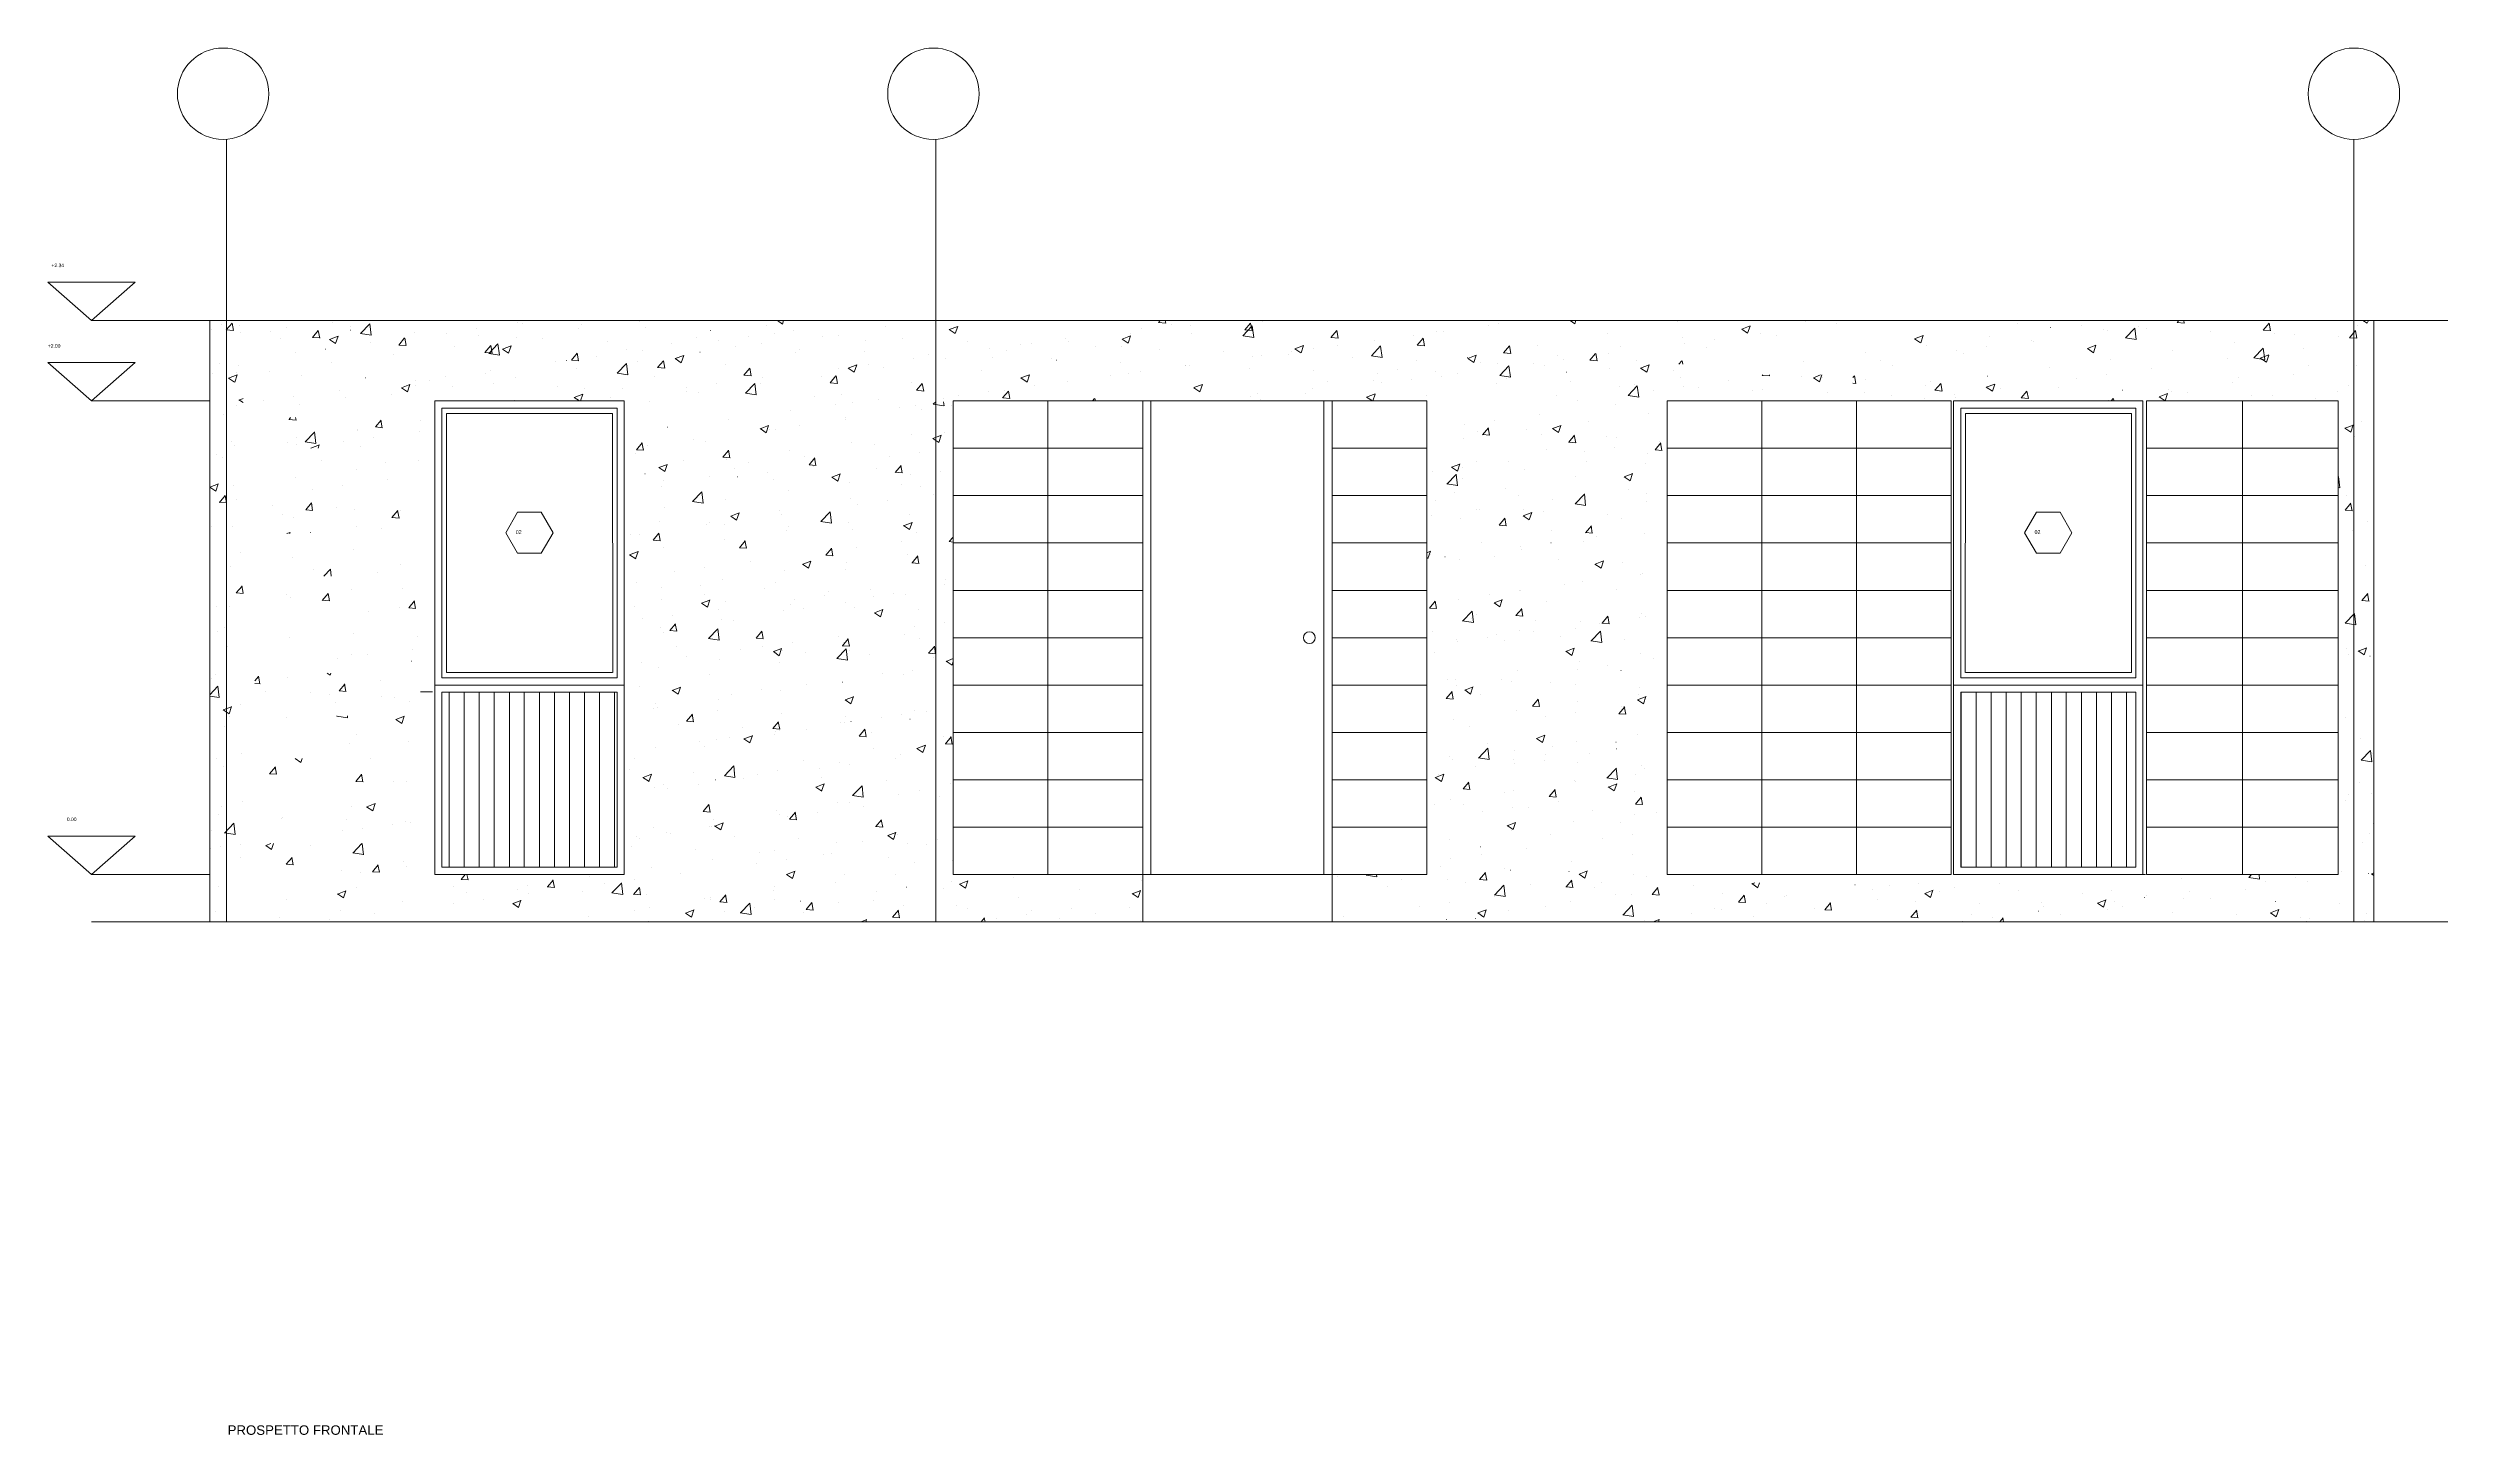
# Model space of a CAD drawing. Header units: centimetres. Extents: x -16179 to 12840, y -10704 to 3856.
# Drawn here: x 4951 to 5965, y -9115 to -8529 of the extents above; entities that cross this region are included whole.
import ezdxf

# ---------------------------------------------------------------- set-up
doc = ezdxf.new("R2010")
doc.units = ezdxf.units.CM
doc.header["$MEASUREMENT"] = 0
for name, color, linetype, lineweight in [('0_Num_Penna__7_Num_Penna__7_Num_Penna__7_Num_Penna__7_Num_Penna__7_Num_Penna__7_Num_Penna__7_Num_Penna__7_Num_Penna__7_Num_Penna__7', 7, 'Continuous', 18), ('A-ANNO-TEXT_Num_Penna__3_Num_Penna__3_Num_Penna__3_Num_Penna__3_Num_Penna__3_Num_Penna__3_Num_Penna__3_Num_Penna__3_Num_Penna__3_Num_Penna__3', 3, 'Continuous', 18), ('A-ELEV-MBE1_Num_Penna__7_Num_Penna__7_Num_Penna__7_Num_Penna__7_Num_Penna__7_Num_Penna__7_Num_Penna__7_Num_Penna__7_Num_Penna__7_Num_Penna__7', 7, 'Continuous', 18), ('A-ELEV-PATT_Num_Penna__8_Num_Penna__8_Num_Penna__8_Num_Penna__8_Num_Penna__8_Num_Penna__8_Num_Penna__8_Num_Penna__8_Num_Penna__8_Num_Penna__8', 8, 'Continuous', 18), ('AA - linee quote_Num_Penna__3_Num_Penna__3_Num_Penna__3_Num_Penna__3_Num_Penna__3_Num_Penna__3_Num_Penna__3_Num_Penna__3_Num_Penna__3_Num_Penna__3', 3, 'Continuous', 18), ('AA - pareti sezionate_Num_Penna__7_Num_Penna__7_Num_Penna__7_Num_Penna__7_Num_Penna__7_Num_Penna__7_Num_Penna__7_Num_Penna__7_Num_Penna__7_Num_Penna__7', 7, 'Continuous', 18), ('AA - serramenti e porte_Num_Penna__4_Num_Penna__4_Num_Penna__4_Num_Penna__4_Num_Penna__4_Num_Penna__4_Num_Penna__4_Num_Penna__4_Num_Penna__4_Num_Penna__4', 4, 'Continuous', 18), ('AA - serramenti e porte_Num_Penna__7_Num_Penna__7_Num_Penna__7_Num_Penna__7_Num_Penna__7_Num_Penna__7_Num_Penna__7_Num_Penna__7_Num_Penna__7_Num_Penna__7', 7, 'Continuous', 18), ('AA pareti non sezionate_Num_Penna__2_Num_Penna__2_Num_Penna__2_Num_Penna__2_Num_Penna__2_Num_Penna__2_Num_Penna__2_Num_Penna__2_Num_Penna__2_Num_Penna__2', 2, 'Continuous', 18), ('SIMBOLI FINESTRE_Num_Penna__3_Num_Penna__3_Num_Penna__3_Num_Penna__3_Num_Penna__3_Num_Penna__3_Num_Penna__3_Num_Penna__3_Num_Penna__3_Num_Penna__3', 3, 'Continuous', 18)]:
    doc.layers.add(name, color=color, linetype=linetype, lineweight=lineweight)
doc.layers.add('A-ELEV-MBE1_Num_Penna__14_Num_Penna__11_Num_Penna__9_Num_Penna__9_Num_Penna__9_Num_Penna__9_Num_Penna__9_Num_Penna__9_Num_Penna__10_Num_Penna__11', color=7, linetype='Continuous', lineweight=18, true_color=0xd19cc7)
doc.styles.add('GENERATED_STYLE_1', font='Arial.ttf')

msp = doc.modelspace()

# ---------------------------------------------------------------- linework, layer by layer
at = {"layer": '0_Num_Penna__7_Num_Penna__7_Num_Penna__7_Num_Penna__7_Num_Penna__7_Num_Penna__7_Num_Penna__7_Num_Penna__7_Num_Penna__7_Num_Penna__7', "color": 7, "linetype": 'Continuous', "lineweight": 18}
for p, q in [((5413.5, -8678.1), (5417, -8678.1)), ((5490, -8678.1), (5493.5, -8678.1))]:
    msp.add_line(p, q, dxfattribs=at)
at = {"layer": 'A-ELEV-MBE1_Num_Penna__14_Num_Penna__11_Num_Penna__9_Num_Penna__9_Num_Penna__9_Num_Penna__9_Num_Penna__9_Num_Penna__9_Num_Penna__10_Num_Penna__11', "color": 9, "linetype": 'Continuous', "lineweight": 18, "true_color": 0xd19cc7}
for p, q in [((5373.5, -8678.1), (5333.5, -8678.1)), ((5333.5, -8678.1), (5333.5, -8698.1)), ((5373.5, -8698.1), (5373.5, -8678.1)), ((5413.5, -8678.1), (5373.5, -8678.1)), ((5373.5, -8678.1), (5373.5, -8698.1)), ((5413.5, -8698.1), (5413.5, -8678.1)), ((5533.5, -8678.1), (5493.5, -8678.1)), ((5493.5, -8678.1), (5493.5, -8698.1)), ((5533.5, -8698.1), (5533.5, -8678.1)), ((5675, -8678.1), (5635, -8678.1)), ((5635, -8678.1), (5635, -8698.1)), ((5675, -8698.1), (5675, -8678.1)), ((5715, -8678.1), (5675, -8678.1)), ((5675, -8678.1), (5675, -8698.1)), ((5713.5, -8678.1), (5714.5, -8678.1)), ((5715, -8698.1), (5715, -8678.1)), ((5755, -8678.1), (5715, -8678.1)), ((5715, -8678.1), (5715, -8698.1)), ((5755, -8678.1), (5755, -8698.1)), ((5837.5, -8678.1), (5878, -8678.1)), ((5837.5, -8698.1), (5837.5, -8678.1)), ((5878, -8678.1), (5918.5, -8678.1)), ((5878, -8698.1), (5878, -8678.1)), ((5878, -8678.1), (5878, -8698.1)), ((5918.5, -8678.1), (5918.5, -8698.1)), ((5333.5, -8698.1), (5373.5, -8698.1)), ((5373.5, -8698.1), (5333.5, -8698.1)), ((5333.5, -8698.1), (5333.5, -8718.1)), ((5373.5, -8698.1), (5413.5, -8698.1)), ((5413.5, -8698.1), (5373.5, -8698.1)), ((5373.5, -8698.1), (5373.5, -8718.1)), ((5373.5, -8718.1), (5373.5, -8698.1)), ((5413.5, -8718.1), (5413.5, -8698.1)), ((5533.5, -8698.1), (5493.5, -8698.1)), ((5493.5, -8698.1), (5493.5, -8718.1)), ((5493.5, -8698.1), (5533.5, -8698.1)), ((5533.5, -8718.1), (5533.5, -8698.1)), ((5635, -8698.1), (5675, -8698.1)), ((5675, -8698.1), (5635, -8698.1)), ((5635, -8698.1), (5635, -8718.1)), ((5675, -8718.1), (5675, -8698.1)), ((5675, -8698.1), (5715, -8698.1)), ((5715, -8698.1), (5675, -8698.1)), ((5675, -8698.1), (5675, -8718.1)), ((5715, -8718.1), (5715, -8698.1)), ((5715, -8698.1), (5755, -8698.1)), ((5715, -8698.1), (5715, -8718.1)), ((5755, -8698.1), (5755, -8718.1)), ((5837.5, -8698.1), (5878, -8698.1)), ((5837.5, -8718.1), (5837.5, -8698.1)), ((5878, -8698.1), (5837.5, -8698.1)), ((5878, -8698.1), (5918.5, -8698.1)), ((5878, -8718.1), (5878, -8698.1)), ((5878, -8698.1), (5878, -8718.1)), ((5918.5, -8698.1), (5878, -8698.1)), ((5918.5, -8698.1), (5918.5, -8718.1)), ((5373.5, -8718.1), (5333.5, -8718.1)), ((5333.5, -8718.1), (5333.5, -8738.1)), ((5333.5, -8718.1), (5373.5, -8718.1)), ((5373.5, -8738.1), (5373.5, -8718.1)), ((5413.5, -8718.1), (5373.5, -8718.1)), ((5373.5, -8718.1), (5373.5, -8738.1)), ((5373.5, -8718.1), (5413.5, -8718.1)), ((5413.5, -8738.1), (5413.5, -8718.1)), ((5493.5, -8718.1), (5533.5, -8718.1)), ((5533.5, -8718.1), (5493.5, -8718.1)), ((5493.5, -8718.1), (5493.5, -8738.1)), ((5533.5, -8738.1), (5533.5, -8718.1)), ((5635, -8718.1), (5675, -8718.1)), ((5675, -8718.1), (5635, -8718.1)), ((5635, -8718.1), (5635, -8738.1)), ((5675, -8738.1), (5675, -8718.1)), ((5675, -8718.1), (5715, -8718.1)), ((5715, -8718.1), (5675, -8718.1)), ((5675, -8718.1), (5675, -8738.1)), ((5715, -8738.1), (5715, -8718.1)), ((5715, -8718.1), (5755, -8718.1)), ((5755, -8718.1), (5715, -8718.1)), ((5715, -8718.1), (5715, -8738.1)), ((5755, -8718.1), (5755, -8738.1)), ((5878, -8718.1), (5837.5, -8718.1)), ((5837.5, -8718.1), (5878, -8718.1)), ((5837.5, -8738.1), (5837.5, -8718.1)), ((5918.5, -8718.1), (5878, -8718.1)), ((5878, -8718.1), (5918.5, -8718.1)), ((5878, -8738.1), (5878, -8718.1)), ((5878, -8718.1), (5878, -8738.1)), ((5918.5, -8718.1), (5918.5, -8738.1)), ((5333.5, -8738.1), (5373.5, -8738.1)), ((5373.5, -8738.1), (5333.5, -8738.1)), ((5333.5, -8738.1), (5333.5, -8758.1)), ((5373.5, -8758.1), (5373.5, -8738.1)), ((5373.5, -8738.1), (5413.5, -8738.1)), ((5413.5, -8738.1), (5373.5, -8738.1)), ((5373.5, -8738.1), (5373.5, -8758.1)), ((5413.5, -8758.1), (5413.5, -8738.1)), ((5533.5, -8738.1), (5493.5, -8738.1)), ((5493.5, -8738.1), (5493.5, -8758.1)), ((5493.5, -8738.1), (5533.5, -8738.1)), ((5533.5, -8758.1), (5533.5, -8738.1)), ((5635, -8738.1), (5675, -8738.1)), ((5675, -8738.1), (5635, -8738.1)), ((5635, -8738.1), (5635, -8758.1)), ((5675, -8758.1), (5675, -8738.1)), ((5675, -8738.1), (5715, -8738.1)), ((5715, -8738.1), (5675, -8738.1)), ((5675, -8738.1), (5675, -8758.1)), ((5715, -8758.1), (5715, -8738.1)), ((5715, -8738.1), (5755, -8738.1)), ((5755, -8738.1), (5715, -8738.1)), ((5715, -8738.1), (5715, -8758.1)), ((5755, -8738.1), (5755, -8758.1)), ((5837.5, -8738.1), (5878, -8738.1)), ((5837.5, -8758.1), (5837.5, -8738.1)), ((5878, -8738.1), (5837.5, -8738.1)), ((5878, -8738.1), (5918.5, -8738.1)), ((5878, -8758.1), (5878, -8738.1)), ((5878, -8738.1), (5878, -8758.1)), ((5918.5, -8738.1), (5878, -8738.1)), ((5333.5, -8758.1), (5373.5, -8758.1)), ((5373.5, -8758.1), (5333.5, -8758.1)), ((5333.5, -8758.1), (5333.5, -8778.1)), ((5373.5, -8778.1), (5373.5, -8758.1)), ((5373.5, -8758.1), (5413.5, -8758.1)), ((5413.5, -8758.1), (5373.5, -8758.1)), ((5373.5, -8758.1), (5373.5, -8778.1)), ((5413.5, -8778.1), (5413.5, -8758.1)), ((5533.5, -8758.1), (5493.5, -8758.1)), ((5493.5, -8758.1), (5493.5, -8778.1)), ((5493.5, -8758.1), (5533.5, -8758.1)), ((5533.5, -8778.1), (5533.5, -8758.1)), ((5635, -8758.1), (5675, -8758.1)), ((5675, -8758.1), (5635, -8758.1)), ((5635, -8758.1), (5635, -8778.1)), ((5675, -8778.1), (5675, -8758.1)), ((5675, -8758.1), (5715, -8758.1)), ((5715, -8758.1), (5675, -8758.1)), ((5675, -8758.1), (5675, -8778.1)), ((5715, -8778.1), (5715, -8758.1)), ((5715, -8758.1), (5755, -8758.1)), ((5755, -8758.1), (5715, -8758.1)), ((5715, -8758.1), (5715, -8778.1)), ((5755, -8758.1), (5755, -8778.1)), ((5837.5, -8758.1), (5878, -8758.1)), ((5837.5, -8778.1), (5837.5, -8758.1)), ((5878, -8758.1), (5837.5, -8758.1)), ((5878, -8758.1), (5878, -8778.1)), ((5878, -8758.1), (5918.5, -8758.1)), ((5878, -8778.1), (5878, -8758.1)), ((5918.5, -8758.1), (5878, -8758.1)), ((5373.5, -8778.1), (5333.5, -8778.1)), ((5333.5, -8778.1), (5333.5, -8798.1)), ((5333.5, -8778.1), (5373.5, -8778.1)), ((5373.5, -8798.1), (5373.5, -8778.1)), ((5413.5, -8778.1), (5373.5, -8778.1)), ((5373.5, -8778.1), (5373.5, -8798.1)), ((5373.5, -8778.1), (5413.5, -8778.1)), ((5413.5, -8798.1), (5413.5, -8778.1)), ((5493.5, -8778.1), (5533.5, -8778.1)), ((5533.5, -8778.1), (5493.5, -8778.1)), ((5493.5, -8778.1), (5493.5, -8798.1)), ((5533.5, -8798.1), (5533.5, -8778.1)), ((5635, -8778.1), (5675, -8778.1)), ((5675, -8778.1), (5635, -8778.1)), ((5635, -8778.1), (5635, -8798.1)), ((5675, -8798.1), (5675, -8778.1)), ((5715, -8778.1), (5675, -8778.1)), ((5675, -8778.1), (5675, -8798.1)), ((5715, -8798.1), (5715, -8778.1)), ((5755, -8778.1), (5715, -8778.1)), ((5715, -8778.1), (5715, -8798.1)), ((5755, -8778.1), (5755, -8798.1)), ((5837.5, -8778.1), (5878, -8778.1)), ((5837.5, -8798.1), (5837.5, -8778.1)), ((5878, -8778.1), (5837.5, -8778.1)), ((5878, -8778.1), (5878, -8798.1)), ((5878, -8778.1), (5918.5, -8778.1)), ((5878, -8798.1), (5878, -8778.1)), ((5918.5, -8778.1), (5878, -8778.1)), ((5918.5, -8778.1), (5918.5, -8798.1)), ((5333.5, -8798.1), (5373.5, -8798.1)), ((5373.5, -8798.1), (5333.5, -8798.1)), ((5333.5, -8798.1), (5333.5, -8818.1)), ((5373.5, -8818.1), (5373.5, -8798.1)), ((5373.5, -8798.1), (5413.5, -8798.1)), ((5413.5, -8798.1), (5373.5, -8798.1)), ((5373.5, -8798.1), (5373.5, -8818.1)), ((5413.5, -8818.1), (5413.5, -8798.1)), ((5493.5, -8798.1), (5533.5, -8798.1)), ((5533.5, -8798.1), (5493.5, -8798.1)), ((5493.5, -8798.1), (5493.5, -8818.1)), ((5533.5, -8818.1), (5533.5, -8798.1)), ((5635, -8798.1), (5675, -8798.1)), ((5675, -8798.1), (5635, -8798.1)), ((5635, -8798.1), (5635, -8818.1)), ((5675, -8818.1), (5675, -8798.1)), ((5675, -8798.1), (5715, -8798.1)), ((5715, -8798.1), (5675, -8798.1)), ((5675, -8798.1), (5675, -8818.1)), ((5715, -8818.1), (5715, -8798.1)), ((5715, -8798.1), (5755, -8798.1)), ((5755, -8798.1), (5715, -8798.1)), ((5715, -8798.1), (5715, -8818.1)), ((5755, -8798.1), (5755, -8818.1)), ((5878, -8798.1), (5837.5, -8798.1)), ((5837.5, -8798.1), (5878, -8798.1)), ((5837.5, -8818.1), (5837.5, -8798.1)), ((5918.5, -8798.1), (5878, -8798.1)), ((5878, -8798.1), (5878, -8818.1)), ((5878, -8798.1), (5918.5, -8798.1)), ((5878, -8818.1), (5878, -8798.1)), ((5918.5, -8798.1), (5918.5, -8818.1)), ((5117.5, -8801.1), (5191.5, -8801.1)), ((5117.5, -8801.1), (5117.5, -8875.1)), ((5120.6, -8875.1), (5120.6, -8801.1)), ((5126.9, -8875.1), (5126.9, -8801.1)), ((5133.3, -8875.1), (5133.3, -8801.1)), ((5139.6, -8875.1), (5139.6, -8801.1)), ((5146, -8875.1), (5146, -8801.1)), ((5152.3, -8875.1), (5152.3, -8801.1)), ((5158.7, -8875.1), (5158.7, -8801.1)), ((5165, -8875.1), (5165, -8801.1)), ((5171.4, -8875.1), (5171.4, -8801.1)), ((5177.7, -8875.1), (5177.7, -8801.1)), ((5184.1, -8875.1), (5184.1, -8801.1)), ((5190.4, -8875.1), (5190.4, -8801.1)), ((5191.5, -8801.1), (5191.5, -8875.1)), ((5759, -8801.1), (5833, -8801.1)), ((5759, -8801.1), (5759, -8875.1)), ((5759.2, -8875.1), (5759.2, -8801.1)), ((5765.5, -8875.1), (5765.5, -8801.1)), ((5771.9, -8875.1), (5771.9, -8801.1)), ((5778.2, -8875.1), (5778.2, -8801.1)), ((5784.6, -8875.1), (5784.6, -8801.1)), ((5790.9, -8875.1), (5790.9, -8801.1)), ((5797.3, -8875.1), (5797.3, -8801.1)), ((5803.6, -8875.1), (5803.6, -8801.1)), ((5810, -8875.1), (5810, -8801.1)), ((5816.3, -8875.1), (5816.3, -8801.1)), ((5822.7, -8875.1), (5822.7, -8801.1)), ((5829, -8875.1), (5829, -8801.1)), ((5833, -8801.1), (5833, -8875.1)), ((5333.5, -8818.1), (5373.5, -8818.1)), ((5373.5, -8818.1), (5333.5, -8818.1)), ((5333.5, -8818.1), (5333.5, -8838.1)), ((5373.5, -8838.1), (5373.5, -8818.1)), ((5373.5, -8818.1), (5413.5, -8818.1)), ((5413.5, -8818.1), (5373.5, -8818.1)), ((5373.5, -8818.1), (5373.5, -8838.1)), ((5413.5, -8838.1), (5413.5, -8818.1)), ((5533.5, -8818.1), (5493.5, -8818.1)), ((5493.5, -8818.1), (5493.5, -8838.1)), ((5493.5, -8818.1), (5533.5, -8818.1)), ((5533.5, -8838.1), (5533.5, -8818.1)), ((5635, -8818.1), (5675, -8818.1)), ((5675, -8818.1), (5635, -8818.1)), ((5635, -8818.1), (5635, -8838.1)), ((5675, -8838.1), (5675, -8818.1)), ((5675, -8818.1), (5715, -8818.1)), ((5715, -8818.1), (5675, -8818.1)), ((5675, -8818.1), (5675, -8838.1)), ((5715, -8838.1), (5715, -8818.1)), ((5715, -8818.1), (5755, -8818.1)), ((5755, -8818.1), (5715, -8818.1)), ((5715, -8818.1), (5715, -8838.1)), ((5755, -8818.1), (5755, -8838.1)), ((5837.5, -8818.1), (5878, -8818.1)), ((5837.5, -8838.1), (5837.5, -8818.1)), ((5878, -8818.1), (5837.5, -8818.1)), ((5878, -8818.1), (5918.5, -8818.1)), ((5878, -8838.1), (5878, -8818.1)), ((5878, -8818.1), (5878, -8838.1)), ((5918.5, -8818.1), (5878, -8818.1)), ((5918.5, -8818.1), (5918.5, -8838.1)), ((5333.5, -8838.1), (5373.5, -8838.1)), ((5373.5, -8838.1), (5333.5, -8838.1)), ((5333.5, -8838.1), (5333.5, -8858.1)), ((5373.5, -8838.1), (5413.5, -8838.1)), ((5373.5, -8858.1), (5373.5, -8838.1)), ((5413.5, -8838.1), (5373.5, -8838.1)), ((5413.5, -8858.1), (5413.5, -8838.1)), ((5493.5, -8838.1), (5533.5, -8838.1)), ((5533.5, -8838.1), (5493.5, -8838.1)), ((5493.5, -8838.1), (5493.5, -8858.1)), ((5533.5, -8858.1), (5533.5, -8838.1)), ((5635, -8838.1), (5675, -8838.1)), ((5675, -8838.1), (5635, -8838.1)), ((5635, -8838.1), (5635, -8858.1)), ((5675, -8858.1), (5675, -8838.1)), ((5675, -8838.1), (5715, -8838.1)), ((5715, -8838.1), (5675, -8838.1)), ((5675, -8838.1), (5675, -8858.1)), ((5715, -8858.1), (5715, -8838.1)), ((5715, -8838.1), (5755, -8838.1)), ((5755, -8838.1), (5715, -8838.1)), ((5715, -8838.1), (5715, -8858.1)), ((5755, -8838.1), (5755, -8858.1)), ((5837.5, -8838.1), (5878, -8838.1)), ((5837.5, -8858.1), (5837.5, -8838.1)), ((5878, -8838.1), (5837.5, -8838.1)), ((5878, -8858.1), (5878, -8838.1)), ((5878, -8838.1), (5878, -8858.1)), ((5918.5, -8838.1), (5878, -8838.1)), ((5918.5, -8838.1), (5918.5, -8858.1)), ((5373.5, -8858.1), (5333.5, -8858.1)), ((5333.5, -8858.1), (5333.5, -8878.1)), ((5334.5, -8858.1), (5374.5, -8858.1)), ((5413.5, -8858.1), (5373.5, -8858.1)), ((5373.5, -8858.1), (5373.5, -8878.1)), ((5373.5, -8878.1), (5373.5, -8858.1)), ((5413.5, -8858.1), (5413.5, -8878.1)), ((5493.5, -8858.1), (5533.5, -8858.1)), ((5533.5, -8858.1), (5493.5, -8858.1)), ((5493.5, -8858.1), (5493.5, -8878.1)), ((5533.5, -8878.1), (5533.5, -8858.1)), ((5635, -8858.1), (5675, -8858.1)), ((5675, -8858.1), (5635, -8858.1)), ((5635, -8858.1), (5635, -8878.1)), ((5675, -8878.1), (5675, -8858.1)), ((5675, -8858.1), (5715, -8858.1)), ((5715, -8858.1), (5675, -8858.1)), ((5675, -8858.1), (5675, -8878.1)), ((5715, -8878.1), (5715, -8858.1)), ((5715, -8858.1), (5755, -8858.1)), ((5755, -8858.1), (5715, -8858.1)), ((5715, -8858.1), (5715, -8878.1)), ((5755, -8858.1), (5755, -8878.1)), ((5878, -8858.1), (5837.5, -8858.1)), ((5837.5, -8858.1), (5878, -8858.1)), ((5837.5, -8878.1), (5837.5, -8858.1)), ((5918.5, -8858.1), (5878, -8858.1)), ((5878, -8858.1), (5878, -8878.1)), ((5878, -8858.1), (5918.5, -8858.1)), ((5878, -8878.1), (5878, -8858.1)), ((5918.5, -8858.1), (5918.5, -8878.1)), ((5117.5, -8875.1), (5191.5, -8875.1)), ((5333.5, -8878.1), (5373.5, -8878.1)), ((5373.5, -8878.1), (5413.5, -8878.1)), ((5493.5, -8878.1), (5413.5, -8878.1)), ((5413.5, -8878.1), (5413.5, -8898.1)), ((5493.5, -8878.1), (5493.5, -8898.1)), ((5493.5, -8878.1), (5533.5, -8878.1)), ((5635, -8878.1), (5675, -8878.1)), ((5675, -8878.1), (5715, -8878.1)), ((5715, -8878.1), (5755, -8878.1)), ((5759, -8875.1), (5833, -8875.1)), ((5878, -8878.1), (5837.5, -8878.1)), ((5918.5, -8878.1), (5878, -8878.1))]:
    msp.add_line(p, q, dxfattribs=at)
at = {"layer": 'A-ELEV-MBE1_Num_Penna__7_Num_Penna__7_Num_Penna__7_Num_Penna__7_Num_Penna__7_Num_Penna__7_Num_Penna__7_Num_Penna__7_Num_Penna__7_Num_Penna__7', "color": 7, "linetype": 'Continuous', "lineweight": 18}
for p, q in [((5918.5, -8738.1), (5918.5, -8758.1)), ((5918.5, -8758.1), (5918.5, -8778.1)), ((5108.5, -8801), (5113.5, -8801)), ((5878, -8838.1), (5918.5, -8838.1)), ((5333.5, -8858.1), (5333.5, -8878.1)), ((5413.5, -8878.1), (5413.5, -8858.1)), ((5413.5, -8858.1), (5413.5, -8878.1))]:
    msp.add_line(p, q, dxfattribs=at)
at = {"layer": 'A-ELEV-PATT_Num_Penna__8_Num_Penna__8_Num_Penna__8_Num_Penna__8_Num_Penna__8_Num_Penna__8_Num_Penna__8_Num_Penna__8_Num_Penna__8_Num_Penna__8', "color": 8, "linetype": 'Continuous', "lineweight": 18}
for p, q in [((5024.6, -8645.9), (5024.6, -8645.9)), ((5026.4, -8648.1), (5028.9, -8645.2)), ((5029.5, -8648.4), (5028.9, -8645.2)), ((5032, -8646.4), (5032, -8646.4)), ((5071.5, -8644.9), (5071.5, -8644.9)), ((5078.9, -8646.5), (5078.9, -8646.5)), ((5083.1, -8649.6), (5087, -8645.5)), ((5087.6, -8650.3), (5087, -8645.5)), ((5149.5, -8644.8), (5149.5, -8644.8)), ((5151.5, -8645.2), (5151.5, -8645.2)), ((5176.6, -8646), (5176.6, -8646)), ((5200.8, -8644.4), (5200.8, -8644.4)), ((5254.5, -8646.3), (5254.5, -8646.3)), ((5259.2, -8644.1), (5261.3, -8645.6)), ((5261.3, -8645.6), (5261.8, -8644.1)), ((5298.3, -8644.2), (5298.3, -8644.2)), ((5331.8, -8647.9), (5335.4, -8646.6)), ((5334.3, -8649.6), (5335.4, -8646.6)), ((5420.2, -8644.9), (5420.9, -8644.1)), ((5420.2, -8644.9), (5423.2, -8645.2)), ((5423.3, -8645.2), (5423, -8644.1)), ((5425.8, -8645.7), (5425.8, -8645.7)), ((5433.9, -8646.3), (5433.9, -8646.3)), ((5455.8, -8650.6), (5459.8, -8646.4)), ((5456.6, -8648.1), (5459.1, -8645.2)), ((5459.7, -8648.4), (5459.1, -8645.2)), ((5460.4, -8651.3), (5459.8, -8646.4)), ((5463.9, -8644.7), (5463.9, -8644.7)), ((5559.7, -8646.3), (5559.7, -8646.3)), ((5563.9, -8645.2), (5563.9, -8645.2)), ((5594, -8644.1), (5596, -8645.5)), ((5596, -8645.5), (5596.5, -8644.1)), ((5639.5, -8644.5), (5639.5, -8644.5)), ((5666.5, -8647.8), (5670.1, -8646.4)), ((5669, -8649.5), (5670.1, -8646.5)), ((5693.5, -8644.4), (5693.5, -8644.4)), ((5706.5, -8645.2), (5706.5, -8645.2)), ((5783.1, -8645.2), (5783.1, -8645.2)), ((5810.2, -8646.4), (5810.2, -8646.4)), ((5833.9, -8646.7), (5833.9, -8646.7)), ((5850.4, -8645), (5851.1, -8644.1)), ((5850.4, -8645), (5853.4, -8645.2)), ((5853.4, -8645.3), (5853.2, -8644.1)), ((5853.2, -8644.2), (5853.2, -8644.2)), ((5886.8, -8648.2), (5889.3, -8645.2)), ((5889.9, -8648.5), (5889.3, -8645.3)), ((5926.6, -8646.3), (5926.6, -8646.3)), ((5928.9, -8644.1), (5930.7, -8645.3)), ((5930.7, -8645.3), (5931.2, -8644.1)), ((5019.6, -8656.7), (5019.6, -8656.7)), ((5020, -8647.9), (5020, -8647.9)), ((5026.4, -8648.1), (5029.5, -8648.4)), ((5032.4, -8649.1), (5032.4, -8649.1)), ((5045.1, -8648.7), (5045.1, -8648.7)), ((5049.3, -8651.6), (5049.3, -8651.6)), ((5051.7, -8647.1), (5051.7, -8647.1)), ((5062.9, -8651.3), (5065.3, -8648.4)), ((5062.9, -8651.3), (5065.9, -8651.5)), ((5065.9, -8651.6), (5065.3, -8648.4)), ((5068.2, -8656.2), (5068.3, -8656.2)), ((5070.1, -8652.1), (5073.7, -8650.7)), ((5070.1, -8652.1), (5072.6, -8653.8)), ((5072.6, -8653.8), (5073.7, -8650.7)), ((5078.8, -8648.2), (5078.9, -8648.2)), ((5083.1, -8649.6), (5087.6, -8650.3)), ((5087.5, -8653.6), (5087.5, -8653.6)), ((5099.3, -8654.5), (5101.7, -8651.5)), ((5099.3, -8654.5), (5102.3, -8654.7)), ((5102.4, -8654.7), (5101.8, -8651.6)), ((5106, -8649.3), (5106, -8649.3)), ((5119.6, -8649.4), (5119.6, -8649.4)), ((5122.7, -8655), (5122.7, -8655)), ((5132.3, -8647.7), (5132.3, -8647.7)), ((5133.1, -8650.5), (5133.1, -8650.5)), ((5135.7, -8657.6), (5138.2, -8654.7)), ((5137.3, -8658), (5141.2, -8653.9)), ((5138.8, -8657.9), (5138.2, -8654.7)), ((5141.8, -8658.7), (5141.2, -8653.9)), ((5143.1, -8656.2), (5146.7, -8654.8)), ((5143.1, -8656.2), (5145.6, -8657.9)), ((5145.6, -8657.9), (5146.7, -8654.8)), ((5149, -8651.2), (5149, -8651.2)), ((5160.2, -8651.6), (5160.2, -8651.6)), ((5175.1, -8647.6), (5175.1, -8647.6)), ((5187.3, -8652.8), (5187.3, -8652.8)), ((5195.3, -8656.5), (5195.3, -8656.5)), ((5202.2, -8656.8), (5202.2, -8656.8)), ((5203.7, -8647.1), (5203.7, -8647.1)), ((5214.4, -8653.9), (5214.4, -8653.9)), ((5224.9, -8651.4), (5224.9, -8651.4)), ((5230.8, -8648.3), (5230.9, -8648.3)), ((5234.3, -8652.6), (5234.3, -8652.6)), ((5241.6, -8655.1), (5241.6, -8655.1)), ((5247, -8650.9), (5247, -8650.9)), ((5252.6, -8653.9), (5252.6, -8653.9)), ((5258, -8649.4), (5258, -8649.4)), ((5266.2, -8648.4), (5266.2, -8648.4)), ((5268.7, -8656.2), (5268.7, -8656.2)), ((5278.3, -8650.7), (5278.3, -8650.7)), ((5285.1, -8650.5), (5285.1, -8650.5)), ((5296.3, -8652.4), (5296.3, -8652.4)), ((5304.7, -8646.8), (5304.7, -8646.8)), ((5312.2, -8651.7), (5312.2, -8651.7)), ((5326, -8647.3), (5326, -8647.3)), ((5331.8, -8647.9), (5334.3, -8649.6)), ((5339.3, -8652.8), (5339.3, -8652.8)), ((5349, -8655.8), (5349, -8655.8)), ((5361.7, -8654.1), (5361.7, -8654.1)), ((5366.4, -8654), (5366.4, -8654)), ((5381, -8651.6), (5381, -8651.6)), ((5382.2, -8653.1), (5382.2, -8653.1)), ((5393.6, -8655.1), (5393.6, -8655.1)), ((5404.6, -8654.9), (5404.6, -8654.9)), ((5404.8, -8652), (5408.4, -8650.6)), ((5404.8, -8652), (5407.3, -8653.7)), ((5407.3, -8653.7), (5408.4, -8650.6)), ((5408.3, -8649.5), (5408.3, -8649.5)), ((5413, -8647.3), (5413, -8647.3)), ((5420.7, -8656.3), (5420.7, -8656.3)), ((5434.2, -8649.8), (5434.2, -8649.8)), ((5455.9, -8650.6), (5460.4, -8651.3)), ((5456.6, -8648.1), (5459.7, -8648.4)), ((5477.8, -8656.1), (5481.4, -8654.7)), ((5477.8, -8656.1), (5480.3, -8657.8)), ((5480.4, -8657.8), (5481.4, -8654.7)), ((5485.8, -8655.8), (5485.8, -8655.8)), ((5493, -8651.3), (5495.5, -8648.4)), ((5493.1, -8651.3), (5496.1, -8651.6)), ((5496.1, -8651.6), (5495.5, -8648.4)), ((5495.7, -8654.7), (5495.7, -8654.7)), ((5510.1, -8659), (5514, -8654.8)), ((5511.4, -8652.6), (5511.4, -8652.6)), ((5514.6, -8659.7), (5514, -8654.9)), ((5527.8, -8650.5), (5527.8, -8650.5)), ((5529.5, -8654.5), (5531.9, -8651.6)), ((5529.5, -8654.5), (5532.5, -8654.8)), ((5532.6, -8654.8), (5532, -8651.6)), ((5537.8, -8648.8), (5537.8, -8648.8)), ((5540.5, -8648.8), (5540.5, -8648.8)), ((5565.9, -8657.7), (5568.4, -8654.8)), ((5569, -8658), (5568.4, -8654.8)), ((5580.3, -8654.7), (5580.3, -8654.7)), ((5609.9, -8649.6), (5609.9, -8649.6)), ((5615.3, -8655), (5615.3, -8655)), ((5641.4, -8651.5), (5641.4, -8651.5)), ((5642.5, -8653.7), (5642.5, -8653.7)), ((5651.7, -8655.7), (5651.7, -8655.7)), ((5655.2, -8652), (5655.2, -8652)), ((5666.5, -8647.8), (5669, -8649.5)), ((5667.1, -8648.2), (5667.1, -8648.2)), ((5674.4, -8649.5), (5674.4, -8649.5)), ((5681.3, -8650.6), (5681.3, -8650.6)), ((5739.5, -8651.9), (5743.1, -8650.5)), ((5739.5, -8651.9), (5742, -8653.6)), ((5742.1, -8653.6), (5743.1, -8650.5)), ((5744.6, -8654.5), (5744.6, -8654.5)), ((5757.2, -8656.8), (5757.2, -8656.8)), ((5769.9, -8655.2), (5769.9, -8655.2)), ((5771, -8650.7), (5771, -8650.7)), ((5789.1, -8652.6), (5789.1, -8652.6)), ((5789.6, -8653.1), (5789.6, -8653.1)), ((5797, -8647.1), (5797.1, -8647.1)), ((5812.5, -8655.9), (5816.1, -8654.6)), ((5812.5, -8656), (5815.1, -8657.7)), ((5815.1, -8657.7), (5816.1, -8654.6)), ((5819.2, -8648), (5819.2, -8648)), ((5821.2, -8648.4), (5821.2, -8648.4)), ((5828.6, -8651.5), (5832.6, -8647.4)), ((5828.6, -8651.5), (5833.1, -8652.2)), ((5833.1, -8652.2), (5832.6, -8647.4)), ((5837.3, -8647.5), (5837.3, -8647.5)), ((5864.5, -8648.6), (5864.5, -8648.6)), ((5874.6, -8653.4), (5874.6, -8653.4)), ((5882.8, -8659.9), (5886.8, -8655.8)), ((5886.8, -8648.2), (5889.8, -8648.4)), ((5887.4, -8660.6), (5886.8, -8655.8)), ((5891.6, -8649.8), (5891.6, -8649.8)), ((5900.2, -8650.1), (5900.2, -8650.1)), ((5903.9, -8655.8), (5903.9, -8655.8)), ((5918.7, -8650.9), (5918.7, -8650.9)), ((5923.2, -8651.4), (5925.7, -8648.4)), ((5923.2, -8651.4), (5926.3, -8651.6)), ((5926.3, -8651.6), (5925.7, -8648.5)), ((5020.5, -8666.6), (5020.5, -8666.6)), ((5023.4, -8662.1), (5023.5, -8662.1)), ((5030.9, -8666.1), (5030.9, -8666.1)), ((5031.4, -8663.3), (5031.4, -8663.3)), ((5044.5, -8665.7), (5044.5, -8665.7)), ((5055.5, -8657.8), (5055.5, -8657.8)), ((5070.9, -8661.9), (5070.9, -8661.9)), ((5097, -8658.3), (5097, -8658.3)), ((5135.7, -8657.6), (5138.8, -8657.9)), ((5136, -8666.6), (5136, -8666.6)), ((5137.3, -8658), (5141.8, -8658.7)), ((5138.2, -8665.2), (5138.2, -8665.2)), ((5165.7, -8661.6), (5165.7, -8661.6)), ((5170.2, -8661), (5170.3, -8661)), ((5172.2, -8660.8), (5174.6, -8657.9)), ((5172.2, -8660.8), (5175.2, -8661.1)), ((5174.5, -8664.5), (5174.5, -8664.5)), ((5175.2, -8661.1), (5174.7, -8657.9)), ((5183, -8659.3), (5183, -8659.3)), ((5191.5, -8666.4), (5195.5, -8662.3)), ((5191.5, -8666.4), (5196, -8667.1)), ((5196, -8667.1), (5195.5, -8662.3)), ((5200.2, -8661.3), (5200.2, -8661.3)), ((5208.6, -8664), (5211.1, -8661.1)), ((5208.6, -8664), (5211.6, -8664.3)), ((5211.7, -8664.3), (5211.1, -8661.1)), ((5216.1, -8660.2), (5219.7, -8658.9)), ((5216.1, -8660.2), (5218.6, -8662)), ((5218.6, -8662), (5219.7, -8658.9)), ((5226.5, -8657.5), (5226.6, -8657.5)), ((5237.1, -8662.5), (5237.1, -8662.5)), ((5245, -8667.2), (5247.5, -8664.3)), ((5248.1, -8667.5), (5247.5, -8664.3)), ((5266.7, -8657.5), (5266.7, -8657.5)), ((5285, -8664.2), (5285, -8664.2)), ((5289.1, -8664.3), (5292.7, -8662.9)), ((5289.1, -8664.3), (5291.7, -8666)), ((5291.7, -8666), (5292.7, -8662.9)), ((5295.8, -8657.4), (5295.8, -8657.4)), ((5297.7, -8662.5), (5297.7, -8662.5)), ((5304.1, -8663.8), (5304.1, -8663.8)), ((5316.9, -8660), (5316.9, -8660)), ((5322.9, -8658.5), (5322.9, -8658.5)), ((5330.1, -8660.2), (5330.1, -8660.2)), ((5345.4, -8665.1), (5345.4, -8665.1)), ((5350, -8659.7), (5350, -8659.7)), ((5355.8, -8656.9), (5355.8, -8656.9)), ((5362.1, -8668.4), (5365.7, -8667)), ((5364.7, -8670.1), (5365.7, -8667)), ((5375, -8660), (5375, -8660)), ((5377.1, -8660.8), (5377.2, -8660.8)), ((5404.3, -8661.9), (5404.3, -8661.9)), ((5407.6, -8666.5), (5407.7, -8666.5)), ((5412.4, -8665.7), (5412.4, -8665.7)), ((5431.4, -8663.1), (5431.4, -8663.1)), ((5431.6, -8663.2), (5431.6, -8663.2)), ((5433.3, -8663.2), (5433.3, -8663.2)), ((5447.8, -8657.4), (5447.8, -8657.4)), ((5458.5, -8664.2), (5458.5, -8664.2)), ((5459.7, -8659.4), (5459.7, -8659.4)), ((5463.7, -8658.9), (5463.7, -8658.9)), ((5474.9, -8658.6), (5474.9, -8658.6)), ((5476.4, -8657.3), (5476.4, -8657.3)), ((5485.6, -8665.4), (5485.6, -8665.4)), ((5502, -8659.7), (5502, -8659.7)), ((5510.1, -8659), (5514.6, -8659.7)), ((5512.7, -8666.5), (5512.7, -8666.5)), ((5521, -8664.9), (5521, -8664.9)), ((5529.1, -8660.9), (5529.2, -8660.9)), ((5537.2, -8665.7), (5537.2, -8665.7)), ((5546.4, -8666.3), (5546.4, -8666.3)), ((5550.6, -8659.8), (5550.7, -8659.8)), ((5550.8, -8660.1), (5554.4, -8658.8)), ((5550.8, -8660.1), (5553.4, -8661.8)), ((5553.4, -8661.8), (5554.4, -8658.8)), ((5556.3, -8662), (5556.3, -8662)), ((5563.3, -8662.1), (5563.3, -8662.1)), ((5564.3, -8667.4), (5568.2, -8663.3)), ((5565.9, -8657.7), (5569, -8658)), ((5568.8, -8668.1), (5568.2, -8663.3)), ((5578.4, -8662.1), (5578.4, -8662.1)), ((5583.4, -8663.1), (5583.4, -8663.1)), ((5588.9, -8658.8), (5588.9, -8658.8)), ((5591.2, -8660.4), (5591.2, -8660.4)), ((5592.4, -8665.9), (5592.5, -8665.9)), ((5602.4, -8660.9), (5604.8, -8658)), ((5602.4, -8660.9), (5605.4, -8661.1)), ((5605.4, -8661.2), (5604.9, -8658)), ((5610.4, -8657.9), (5610.4, -8657.9)), ((5610.5, -8664.3), (5610.5, -8664.3)), ((5622.1, -8660.8), (5622.1, -8660.8)), ((5623.8, -8664.2), (5627.4, -8662.8)), ((5623.8, -8664.2), (5626.4, -8665.9)), ((5626.4, -8665.9), (5627.4, -8662.8)), ((5637.6, -8665.4), (5637.6, -8665.4)), ((5640, -8662.6), (5641.2, -8661.1)), ((5641.6, -8662.6), (5641.3, -8661.2)), ((5692.8, -8661.3), (5692.8, -8661.3)), ((5718.9, -8657.7), (5718.9, -8657.7)), ((5725.1, -8661.1), (5725.1, -8661.1)), ((5730.4, -8663.3), (5730.4, -8663.3)), ((5760, -8658.2), (5760, -8658.2)), ((5796.4, -8664), (5796.4, -8664)), ((5820.6, -8666.8), (5820.6, -8666.8)), ((5822.1, -8660.7), (5822.1, -8660.7)), ((5839.8, -8664.2), (5839.8, -8664.2)), ((5848.5, -8656.9), (5848.5, -8656.9)), ((5871.9, -8660), (5871.9, -8660)), ((5882.8, -8659.9), (5887.4, -8660.7)), ((5884.6, -8658.3), (5884.6, -8658.3)), ((5885.5, -8660), (5889.1, -8658.6)), ((5885.5, -8660), (5888.1, -8661.7)), ((5888.1, -8661.7), (5889.1, -8658.7)), ((5899.6, -8667), (5899.6, -8667)), ((5906, -8663.1), (5906, -8663.1)), ((5926, -8663.2), (5926, -8663.2)), ((5027.4, -8668.5), (5031, -8667.1)), ((5027.4, -8668.5), (5029.9, -8670.2)), ((5030, -8670.2), (5031, -8667.1)), ((5031.9, -8677.7), (5033.5, -8677)), ((5054.9, -8676.2), (5054.9, -8676.2)), ((5058, -8667.2), (5058, -8667.2)), ((5074.1, -8673.7), (5074.1, -8673.7)), ((5076.8, -8676.8), (5076.8, -8676.8)), ((5085.1, -8668.3), (5085.2, -8668.3)), ((5096.4, -8675.2), (5096.4, -8675.2)), ((5100.4, -8672.5), (5104, -8671.2)), ((5100.4, -8672.6), (5103, -8674.3)), ((5103, -8674.3), (5104, -8671.2)), ((5106.2, -8669.4), (5106.2, -8669.4)), ((5106.4, -8671.7), (5106.4, -8671.7)), ((5112.3, -8669.5), (5112.3, -8669.5)), ((5118.9, -8667.8), (5118.9, -8667.8)), ((5122, -8671.9), (5122, -8671.9)), ((5139.4, -8670.6), (5139.4, -8670.6)), ((5148.4, -8668.1), (5148.4, -8668.1)), ((5166.5, -8671.8), (5166.5, -8671.8)), ((5173.4, -8676.6), (5177, -8675.3)), ((5173.4, -8676.6), (5175.6, -8678.1)), ((5176, -8678.1), (5177, -8675.3)), ((5177.8, -8672.7), (5177.8, -8672.7)), ((5188.8, -8676.8), (5188.8, -8676.8)), ((5193.6, -8672.9), (5193.6, -8672.9)), ((5207.5, -8667.6), (5207.5, -8667.6)), ((5220.7, -8674.1), (5220.7, -8674.1)), ((5220.9, -8672.6), (5220.9, -8672.6)), ((5225.9, -8674.4), (5225.9, -8674.4)), ((5233.6, -8670.9), (5233.6, -8670.9)), ((5245, -8667.2), (5248.1, -8667.5)), ((5245.7, -8674.8), (5249.7, -8670.7)), ((5245.7, -8674.8), (5250.2, -8675.5)), ((5247.9, -8675.2), (5247.9, -8675.2)), ((5250.2, -8675.5), (5249.7, -8670.7)), ((5252, -8670.8), (5252, -8670.8)), ((5252.9, -8668.4), (5252.9, -8668.4)), ((5275, -8676.4), (5275, -8676.4)), ((5277.7, -8667.6), (5277.7, -8667.6)), ((5281.5, -8670.4), (5283.9, -8667.5)), ((5281.5, -8670.4), (5284.5, -8670.7)), ((5284.6, -8670.7), (5284, -8667.5)), ((5286.1, -8675.2), (5286.1, -8675.2)), ((5315.7, -8670.2), (5315.7, -8670.2)), ((5317.9, -8673.6), (5320.4, -8670.7)), ((5317.9, -8673.6), (5321, -8673.9)), ((5321, -8673.9), (5320.4, -8670.7)), ((5329.5, -8677.1), (5329.5, -8677.1)), ((5335.6, -8675.8), (5335.6, -8675.8)), ((5348.4, -8674.1), (5348.4, -8674.1)), ((5354.3, -8676.8), (5356.8, -8673.9)), ((5354.4, -8676.8), (5357.4, -8677)), ((5355.2, -8673.8), (5355.2, -8673.8)), ((5357.4, -8677.1), (5356.8, -8673.9)), ((5362.1, -8668.4), (5364.7, -8670.1)), ((5367.6, -8671.6), (5367.6, -8671.6)), ((5381.6, -8670), (5381.6, -8670)), ((5392.3, -8678.1), (5393.2, -8677)), ((5393.5, -8678.1), (5393.3, -8677.1)), ((5399.7, -8667.4), (5399.7, -8667.4)), ((5435.1, -8672.4), (5438.7, -8671.1)), ((5435.1, -8672.5), (5437.7, -8674.2)), ((5437.7, -8674.2), (5438.7, -8671.1)), ((5459.1, -8676.3), (5459.1, -8676.3)), ((5461.8, -8675), (5461.8, -8675)), ((5482.3, -8674.8), (5482.3, -8674.8)), ((5485.2, -8672.7), (5485.2, -8672.7)), ((5491.4, -8670), (5491.4, -8670)), ((5508.1, -8676.5), (5511.7, -8675.1)), ((5508.1, -8676.5), (5510.5, -8678.1)), ((5510.7, -8678.1), (5511.7, -8675.2)), ((5510.8, -8669.5), (5510.8, -8669.5)), ((5514.4, -8670.5), (5514.4, -8670.5)), ((5527.1, -8668.9), (5527.1, -8668.9)), ((5533.2, -8676), (5533.2, -8676)), ((5539.9, -8667.7), (5539.9, -8667.7)), ((5562.8, -8670.9), (5562.8, -8670.9)), ((5564.3, -8667.4), (5568.8, -8668.1)), ((5567, -8668.8), (5567, -8668.8)), ((5588.3, -8675.8), (5588.3, -8675.8)), ((5594.1, -8670), (5594.1, -8670)), ((5614.7, -8671.9), (5614.7, -8671.9)), ((5618.5, -8675.8), (5622.4, -8671.7)), ((5618.5, -8675.8), (5623, -8676.5)), ((5621.2, -8671.1), (5621.2, -8671.1)), ((5623, -8676.5), (5622.4, -8671.7)), ((5629.1, -8673.7), (5629.1, -8673.7)), ((5640.8, -8668.4), (5640.8, -8668.4)), ((5641.8, -8672), (5641.8, -8672)), ((5648.3, -8672.3), (5648.3, -8672.3)), ((5661.1, -8669.5), (5661.1, -8669.5)), ((5671.1, -8673.5), (5671.1, -8673.5)), ((5675.2, -8667.3), (5675.4, -8667.1)), ((5675.2, -8667.3), (5678.3, -8667.5)), ((5675.4, -8673.4), (5675.5, -8673.4)), ((5678.3, -8667.5), (5678.2, -8667.1)), ((5691.9, -8667.7), (5691.9, -8667.7)), ((5696.8, -8668.3), (5699.8, -8667.1)), ((5696.8, -8668.3), (5699.4, -8670)), ((5699.4, -8670), (5700.3, -8667.1)), ((5700.7, -8668.4), (5700.7, -8668.4)), ((5702.6, -8674.6), (5702.6, -8674.6)), ((5713.5, -8668.2), (5714.1, -8667.5)), ((5713.5, -8670.6), (5714.7, -8670.7)), ((5714.7, -8670.7), (5714.2, -8667.5)), ((5718.3, -8674.6), (5718.3, -8674.6)), ((5719, -8668.9), (5719, -8668.9)), ((5729.7, -8675.7), (5729.7, -8675.7)), ((5743.8, -8676.9), (5743.8, -8676.9)), ((5744, -8671.4), (5744, -8671.4)), ((5746.1, -8670), (5746.1, -8670)), ((5748.1, -8673.6), (5750.6, -8670.7)), ((5748.1, -8673.6), (5751.1, -8673.9)), ((5751.2, -8673.9), (5750.6, -8670.7)), ((5756.5, -8675.2), (5756.5, -8675.2)), ((5756.8, -8676.8), (5756.8, -8676.8)), ((5769.8, -8672.3), (5773.4, -8671)), ((5769.8, -8672.3), (5772.4, -8674)), ((5770.3, -8667.6), (5770.4, -8667.6)), ((5772.4, -8674), (5773.4, -8671)), ((5773.2, -8671.2), (5773.2, -8671.2)), ((5775.8, -8672.7), (5775.8, -8672.7)), ((5784.5, -8676.8), (5787, -8673.9)), ((5784.5, -8676.8), (5787.6, -8677.1)), ((5787.6, -8677.1), (5787, -8673.9)), ((5800.3, -8672.3), (5800.3, -8672.3)), ((5807.9, -8668.5), (5807.9, -8668.5)), ((5822.6, -8678.1), (5823.4, -8677.1)), ((5823.7, -8678.1), (5823.5, -8677.1)), ((5827.4, -8673.5), (5827.5, -8673.5)), ((5842.8, -8676.4), (5846.4, -8675)), ((5842.9, -8676.4), (5845.4, -8678.1)), ((5845.4, -8678.1), (5846.4, -8675)), ((5846.8, -8673.3), (5846.8, -8673.3)), ((5847.9, -8673.9), (5847.9, -8673.9)), ((5854.6, -8674.6), (5854.6, -8674.6)), ((5873.9, -8670.3), (5873.9, -8670.3)), ((5876.4, -8668.2), (5876.4, -8668.2)), ((5881.7, -8675.7), (5881.7, -8675.7)), ((5890.5, -8675.9), (5890.5, -8675.9)), ((5908.8, -8676.9), (5908.8, -8676.9)), ((5918.2, -8674.2), (5918.2, -8674.2)), ((5922.6, -8671.6), (5922.6, -8671.6)), ((5025.4, -8683.7), (5025.4, -8683.7)), ((5030.7, -8680.2), (5030.8, -8680.2)), ((5031.8, -8677.6), (5033.5, -8678.8)), ((5032.7, -8677.8), (5032.7, -8677.8)), ((5042.2, -8677.9), (5042.2, -8677.9)), ((5052.9, -8685.9), (5056, -8686.2)), ((5053, -8685.9), (5053.6, -8685.1)), ((5055.9, -8686.2), (5055.7, -8685.1)), ((5057.3, -8679.5), (5057.3, -8679.5)), ((5089.4, -8689.1), (5091.8, -8686.2)), ((5092.3, -8689.4), (5091.7, -8686.2)), ((5108.3, -8686.5), (5108.3, -8686.5)), ((5148.2, -8677.8), (5148.2, -8677.8)), ((5205.1, -8678.5), (5205.1, -8678.5)), ((5238.5, -8685.9), (5238.5, -8685.9)), ((5264.9, -8682.1), (5264.9, -8682.1)), ((5283.8, -8679.5), (5283.8, -8679.5)), ((5287.8, -8685.9), (5287.8, -8685.9)), ((5288, -8685.2), (5288, -8685.2)), ((5291, -8678.6), (5291, -8678.6)), ((5302.1, -8677.5), (5302.1, -8677.5)), ((5310.9, -8680.7), (5310.9, -8680.7)), ((5317.6, -8680.1), (5317.6, -8680.1)), ((5319.9, -8681.7), (5319.9, -8681.7)), ((5325, -8679.5), (5326.1, -8678.4)), ((5325, -8679.5), (5329.5, -8680.2)), ((5329.6, -8680.2), (5329.3, -8678.4)), ((5332.6, -8680), (5332.6, -8680)), ((5463.1, -8677.3), (5463.1, -8677.3)), ((5562, -8686.3), (5562, -8686.3)), ((5581.2, -8683.8), (5581.2, -8683.8)), ((5597, -8677.9), (5597, -8677.9)), ((5601.6, -8686.7), (5601.6, -8686.7)), ((5613.3, -8679.6), (5613.3, -8679.6)), ((5627.3, -8683.5), (5627.3, -8683.5)), ((5783.9, -8678), (5783.9, -8678)), ((5821.5, -8677.7), (5821.5, -8677.7)), ((5928.3, -8686.9), (5928.3, -8686.9)), ((5028.8, -8695.2), (5028.8, -8695.2)), ((5030.1, -8697.1), (5030.1, -8697.1)), ((5052.1, -8695.6), (5052.1, -8695.6)), ((5055.9, -8696.3), (5056, -8696.3)), ((5056.2, -8693.6), (5056.2, -8693.6)), ((5059.7, -8695.4), (5063.7, -8691.3)), ((5059.7, -8695.4), (5064.2, -8696.1)), ((5062.2, -8698.1), (5065.8, -8696.7)), ((5064.2, -8696.1), (5063.7, -8691.2)), ((5065.3, -8698.1), (5065.7, -8696.7)), ((5076.1, -8695.3), (5076.1, -8695.3)), ((5081.7, -8690.5), (5081.7, -8690.5)), ((5081.9, -8690.3), (5081.9, -8690.3)), ((5083.1, -8697.5), (5083.1, -8697.5)), ((5088.8, -8693.7), (5088.8, -8693.7)), ((5089.4, -8689.1), (5092.4, -8689.4)), ((5108, -8691.1), (5108, -8691.1)), ((5199.7, -8698.7), (5202.1, -8695.8)), ((5202.6, -8698.9), (5202, -8695.7)), ((5204.5, -8696.8), (5204.5, -8696.8)), ((5212.8, -8689.2), (5212.9, -8689.2)), ((5223.7, -8694.3), (5223.7, -8694.3)), ((5228.8, -8695.4), (5228.8, -8695.4)), ((5251.9, -8689.9), (5255.4, -8688.5)), ((5251.9, -8689.8), (5254.4, -8691.5)), ((5254.4, -8691.5), (5255.4, -8688.5)), ((5255.8, -8690.1), (5255.8, -8690.1)), ((5258.4, -8690.3), (5258.4, -8690.3)), ((5268.5, -8688.4), (5268.5, -8688.4)), ((5290.4, -8695.5), (5290.4, -8695.5)), ((5300.2, -8696.4), (5300.2, -8696.4)), ((5316, -8692.2), (5316, -8692.2)), ((5324.9, -8693.9), (5328.5, -8692.6)), ((5324.9, -8693.9), (5327.4, -8695.6)), ((5327.4, -8695.6), (5328.4, -8692.5)), ((5329.8, -8691.3), (5329.8, -8691.3)), ((5549.2, -8694.1), (5549.2, -8694.1)), ((5549.3, -8688), (5549.3, -8688)), ((5555, -8691), (5555, -8691)), ((5557, -8692.4), (5559.5, -8689.4)), ((5557, -8692.3), (5560, -8692.6)), ((5560, -8692.6), (5559.4, -8689.4)), ((5575.5, -8690.3), (5575.5, -8690.3)), ((5582.1, -8692.1), (5582.1, -8692.1)), ((5586.6, -8689.7), (5590.2, -8688.4)), ((5586.6, -8689.7), (5589.1, -8691.4)), ((5589.1, -8691.4), (5590.1, -8688.4)), ((5593.4, -8695.5), (5596.5, -8695.8)), ((5593.5, -8695.5), (5595.9, -8692.6)), ((5596.4, -8695.8), (5595.8, -8692.6)), ((5609.2, -8693.3), (5609.2, -8693.3)), ((5613.7, -8693.6), (5613.8, -8693.6)), ((5629.9, -8698.7), (5632.3, -8695.8)), ((5631.9, -8695.4), (5631.9, -8695.4)), ((5632.8, -8699), (5632.2, -8695.8)), ((5921.3, -8689.6), (5924.9, -8688.3)), ((5921.3, -8689.6), (5923.8, -8691.3)), ((5923.8, -8691.3), (5924.8, -8688.2)), ((5925.4, -8693.3), (5925.4, -8693.3)), ((5022.5, -8700.7), (5022.5, -8700.7)), ((5024.7, -8702.1), (5024.7, -8702.1)), ((5062.2, -8698.1), (5062.2, -8698.1)), ((5066.7, -8703.1), (5066.7, -8703.1)), ((5081.3, -8707.2), (5081.3, -8707.2)), ((5093.8, -8704.3), (5093.8, -8704.3)), ((5107.6, -8703.4), (5107.6, -8703.4)), ((5199.1, -8700.5), (5199.1, -8700.5)), ((5199.7, -8698.7), (5202.7, -8698.9)), ((5209.2, -8706.2), (5212.8, -8704.9)), ((5209.2, -8706.2), (5211.7, -8707.9)), ((5211.7, -8707.9), (5212.7, -8704.9)), ((5212.2, -8706.1), (5212.2, -8706.1)), ((5219.7, -8703.2), (5219.7, -8703.2)), ((5236.1, -8701.9), (5238.6, -8699)), ((5236.1, -8701.9), (5239.2, -8702.1)), ((5237.9, -8702.8), (5237.9, -8702.8)), ((5239.1, -8702.1), (5238.5, -8698.9)), ((5240.9, -8706.5), (5240.9, -8706.5)), ((5246.8, -8704.3), (5246.8, -8704.3)), ((5264.3, -8699), (5264.3, -8699)), ((5270.6, -8701.4), (5270.6, -8701.4)), ((5272.6, -8705.1), (5275, -8702.1)), ((5272.6, -8705.1), (5275.6, -8705.3)), ((5273.9, -8705.5), (5273.9, -8705.5)), ((5274.4, -8705.9), (5274.4, -8705.9)), ((5275.5, -8705.3), (5274.9, -8702.1)), ((5301, -8706.6), (5301, -8706.6)), ((5306.5, -8701.7), (5306.5, -8701.7)), ((5309, -8708.3), (5311.5, -8705.3)), ((5311.9, -8708.5), (5311.4, -8705.3)), ((5319.2, -8700), (5319.2, -8700)), ((5543.9, -8706.1), (5547.5, -8704.8)), ((5543.9, -8706.1), (5546.4, -8707.8)), ((5546.4, -8707.8), (5547.4, -8704.7)), ((5548.6, -8706.4), (5548.6, -8706.4)), ((5554.5, -8703.8), (5554.5, -8703.8)), ((5567.9, -8703.8), (5567.9, -8703.8)), ((5574.9, -8707.2), (5574.9, -8707.2)), ((5584.1, -8698.7), (5584.1, -8698.7)), ((5600, -8699.6), (5600, -8699.6)), ((5601, -8703.6), (5601, -8703.6)), ((5612.7, -8697.9), (5612.7, -8697.9)), ((5625.9, -8704.7), (5625.9, -8704.7)), ((5626.7, -8700.4), (5626.7, -8700.4)), ((5629.9, -8698.7), (5632.9, -8699)), ((5019.5, -8714.5), (5023.1, -8713.1)), ((5019.5, -8714.5), (5022, -8716.2)), ((5022, -8716.2), (5023, -8713.1)), ((5029.5, -8714), (5029.5, -8714)), ((5055.6, -8710.5), (5055.6, -8710.5)), ((5062.7, -8715.4), (5062.7, -8715.4)), ((5075.4, -8713.7), (5075.4, -8713.7)), ((5094.7, -8711.2), (5094.7, -8711.2)), ((5203.2, -8708.9), (5203.3, -8708.9)), ((5210.4, -8714.3), (5210.4, -8714.3)), ((5211.3, -8711.6), (5211.3, -8711.6)), ((5223.3, -8720.6), (5227.3, -8716.5)), ((5227.9, -8721.3), (5227.3, -8716.5)), ((5230.4, -8710), (5230.4, -8710)), ((5242.4, -8710.1), (5242.5, -8710.1)), ((5255.2, -8708.4), (5255.2, -8708.4)), ((5257.5, -8711.2), (5257.5, -8711.2)), ((5263.7, -8716), (5263.7, -8716)), ((5282.2, -8710.3), (5285.8, -8708.9)), ((5282.2, -8710.3), (5284.7, -8712)), ((5284.6, -8712.3), (5284.6, -8712.3)), ((5284.7, -8712), (5285.7, -8708.9)), ((5289.7, -8712.4), (5289.7, -8712.4)), ((5309, -8708.2), (5312, -8708.5)), ((5311.7, -8713.5), (5311.7, -8713.5)), ((5315.4, -8709.1), (5315.4, -8709.1)), ((5319.6, -8714.1), (5319.6, -8714.1)), ((5325.1, -8717.5), (5325.1, -8717.5)), ((5328.1, -8707.8), (5328.1, -8707.8)), ((5535.9, -8708), (5535.9, -8708)), ((5541.9, -8713.2), (5545.9, -8709.1)), ((5541.9, -8713.1), (5546.4, -8713.8)), ((5545.1, -8716.9), (5545.1, -8716.9)), ((5546.4, -8713.9), (5545.9, -8709)), ((5548.5, -8711), (5548.5, -8711)), ((5566.7, -8714.9), (5566.7, -8714.9)), ((5596.1, -8721.6), (5600.1, -8717.5)), ((5596.3, -8709.8), (5596.3, -8709.8)), ((5600.6, -8722.3), (5600.1, -8717.4)), ((5616.9, -8710.2), (5620.5, -8708.8)), ((5616.9, -8710.2), (5619.4, -8711.9)), ((5618.6, -8715.4), (5618.6, -8715.4)), ((5619.4, -8711.9), (5620.4, -8708.8)), ((5626.1, -8717.3), (5626.1, -8717.3)), ((5918.5, -8710.1), (5918.6, -8710)), ((5918.5, -8714.7), (5919.2, -8714.8)), ((5919.2, -8714.8), (5918.6, -8710)), ((5023.5, -8720.9), (5026.6, -8721.2)), ((5023.6, -8721), (5026, -8718)), ((5026.5, -8721.2), (5025.9, -8718)), ((5030.6, -8719.6), (5030.6, -8719.6)), ((5045.8, -8722.1), (5045.8, -8722.1)), ((5050, -8725.9), (5050, -8725.9)), ((5055, -8727.4), (5055, -8727.4)), ((5060, -8724.1), (5062.4, -8721.2)), ((5060, -8724.1), (5063, -8724.4)), ((5062.9, -8724.4), (5062.4, -8721.2)), ((5073, -8723.3), (5073, -8723.3)), ((5080.6, -8724.1), (5080.6, -8724.1)), ((5096.4, -8727.3), (5098.9, -8724.4)), ((5096.4, -8727.3), (5099.5, -8727.6)), ((5099.4, -8727.6), (5098.8, -8724.4)), ((5100.1, -8724.4), (5100.1, -8724.4)), ((5211.6, -8723), (5211.6, -8723)), ((5223.3, -8720.6), (5227.8, -8721.3)), ((5237.3, -8719.8), (5237.3, -8719.8)), ((5239.5, -8726.7), (5243.1, -8725.3)), ((5239.5, -8726.7), (5242, -8728.4)), ((5242, -8728.4), (5243.1, -8725.3)), ((5260.3, -8724.3), (5260.3, -8724.3)), ((5261, -8725.9), (5261, -8725.9)), ((5277.6, -8729), (5281.5, -8724.9)), ((5282.1, -8729.7), (5281.5, -8724.9)), ((5290, -8719.2), (5290, -8719.2)), ((5293.1, -8721.7), (5293.1, -8721.7)), ((5305.8, -8720.1), (5305.8, -8720.1)), ((5314.8, -8726), (5314.8, -8726)), ((5535.3, -8726.4), (5535.3, -8726.4)), ((5537, -8720), (5537, -8720)), ((5554.5, -8723.9), (5554.5, -8723.9)), ((5555.8, -8723.8), (5555.8, -8723.8)), ((5564.1, -8730.6), (5566.5, -8727.6)), ((5567, -8730.8), (5566.4, -8727.6)), ((5572.2, -8718.1), (5572.2, -8718.1)), ((5574.2, -8726.6), (5577.8, -8725.2)), ((5574.2, -8726.6), (5576.7, -8728.3)), ((5574.3, -8724.1), (5574.3, -8724.1)), ((5576.7, -8728.3), (5577.8, -8725.2)), ((5582.9, -8724.9), (5582.9, -8724.9)), ((5586.6, -8719.6), (5586.6, -8719.6)), ((5596.1, -8721.6), (5600.6, -8722.3)), ((5599.3, -8718), (5599.3, -8718)), ((5599.3, -8719.2), (5599.3, -8719.2)), ((5600.4, -8720.6), (5600.4, -8720.6)), ((5610, -8726.1), (5610, -8726.1)), ((5615.7, -8727.6), (5615.7, -8727.6)), ((5626.4, -8720.4), (5626.4, -8720.4)), ((5921.4, -8724.2), (5923.8, -8721.3)), ((5921.4, -8724.2), (5924.4, -8724.5)), ((5922, -8718.2), (5922, -8718.2)), ((5924.3, -8724.5), (5923.7, -8721.3)), ((5020.4, -8731), (5020.4, -8731)), ((5028.9, -8731), (5028.9, -8731)), ((5052, -8734.1), (5053.4, -8733.6)), ((5053.2, -8734.1), (5053.4, -8733.6)), ((5062, -8733.7), (5062.1, -8733.7)), ((5081.3, -8731.2), (5081.3, -8731.2)), ((5091.8, -8731.9), (5091.8, -8731.9)), ((5197, -8734.4), (5197, -8734.4)), ((5201.1, -8734.5), (5201.1, -8734.5)), ((5206.7, -8736.9), (5209.2, -8734)), ((5206.7, -8736.9), (5209.8, -8737.2)), ((5209.7, -8737.1), (5209.1, -8734)), ((5209.6, -8729), (5209.6, -8729)), ((5229.1, -8730.2), (5229.1, -8730.2)), ((5230.7, -8729.4), (5230.7, -8729.4)), ((5236.7, -8730.2), (5236.7, -8730.2)), ((5236.7, -8736.7), (5236.7, -8736.7)), ((5241.8, -8728.5), (5241.8, -8728.5)), ((5243.2, -8740.1), (5245.6, -8737.2)), ((5246.1, -8740.3), (5245.5, -8737.1)), ((5263, -8732.9), (5263, -8732.9)), ((5263.8, -8731.3), (5263.8, -8731.3)), ((5277.5, -8729), (5282.1, -8729.7)), ((5289.1, -8729.3), (5289.1, -8729.3)), ((5290.9, -8732.5), (5290.9, -8732.5)), ((5311.7, -8737.6), (5311.7, -8737.6)), ((5312.5, -8730.8), (5316.1, -8729.4)), ((5312.5, -8730.7), (5315, -8732.4)), ((5315, -8732.4), (5316.1, -8729.4)), ((5318, -8733.6), (5318, -8733.6)), ((5331.8, -8737.4), (5333.5, -8735.6)), ((5331.8, -8737.4), (5333.5, -8737.7)), ((5547.9, -8727.9), (5547.9, -8727.9)), ((5556.4, -8737.8), (5556.4, -8737.8)), ((5564, -8730.6), (5567.1, -8730.8)), ((5585.9, -8738), (5586, -8738)), ((5586.1, -8732.7), (5586.1, -8732.7)), ((5599.8, -8737.5), (5599.8, -8737.5)), ((5600.5, -8733.8), (5603, -8730.8)), ((5600.5, -8733.7), (5603.5, -8734)), ((5603.4, -8734), (5602.9, -8730.8)), ((5605.2, -8735.5), (5605.2, -8735.5)), ((5625.4, -8734.2), (5625.4, -8734.2)), ((5924.7, -8733), (5924.7, -8733)), ((5930.7, -8729.2), (5930.7, -8729.2)), ((5028.3, -8747.9), (5028.3, -8747.9)), ((5032.6, -8742.1), (5032.6, -8742.1)), ((5054.4, -8744.3), (5054.4, -8744.3)), ((5080, -8741), (5080, -8741)), ((5100, -8747), (5100, -8747)), ((5196.8, -8743.1), (5200.4, -8741.7)), ((5196.8, -8743.1), (5199.4, -8744.8)), ((5199.3, -8744.8), (5200.4, -8741.7)), ((5211, -8739.9), (5211, -8739.9)), ((5243.2, -8740.1), (5246.2, -8740.3)), ((5247.7, -8746), (5247.7, -8746)), ((5269.8, -8747.1), (5272.4, -8748.8)), ((5269.9, -8747.1), (5273.4, -8745.8)), ((5272.3, -8748.8), (5273.4, -8745.8)), ((5279.6, -8743.3), (5282.1, -8740.4)), ((5279.6, -8743.3), (5282.6, -8743.5)), ((5279.8, -8741.8), (5279.8, -8741.8)), ((5282.6, -8743.5), (5282, -8740.3)), ((5288.5, -8746.2), (5288.5, -8746.2)), ((5292.5, -8740.1), (5292.5, -8740.1)), ((5314.2, -8742.9), (5314.2, -8742.9)), ((5316, -8746.5), (5319.1, -8746.7)), ((5316.1, -8746.5), (5318.5, -8743.5)), ((5317.5, -8744.4), (5317.5, -8744.4)), ((5319, -8746.7), (5318.4, -8743.5)), ((5533.5, -8742.2), (5535.1, -8741.6)), ((5533.5, -8744.3), (5534.1, -8744.6)), ((5534, -8744.6), (5535.1, -8741.6)), ((5535, -8742.8), (5535, -8742.8)), ((5541.1, -8743.9), (5541.2, -8743.9)), ((5547.3, -8744.9), (5547.3, -8744.9)), ((5562.1, -8743.9), (5562.1, -8743.9)), ((5573.2, -8739.7), (5573.2, -8739.7)), ((5573.7, -8741), (5573.7, -8741)), ((5589.2, -8745.1), (5589.2, -8745.1)), ((5604.5, -8747), (5607.1, -8748.7)), ((5604.6, -8747), (5608.1, -8745.7)), ((5607.1, -8748.7), (5608.1, -8745.6)), ((5616.3, -8746.2), (5616.3, -8746.2)), ((5930.1, -8747.5), (5930.1, -8747.5)), ((5019.5, -8753.8), (5019.5, -8753.8)), ((5030.6, -8759.2), (5033.1, -8756.3)), ((5033.5, -8759.3), (5033, -8756.2)), ((5063.1, -8749.2), (5063.1, -8749.2)), ((5067.6, -8752.1), (5070.4, -8749.2)), ((5067.9, -8751.2), (5067.9, -8751.2)), ((5070.7, -8752.1), (5070.4, -8749.1)), ((5079.4, -8757.9), (5079.4, -8757.9)), ((5090.2, -8750.4), (5090.2, -8750.4)), ((5100.9, -8757.2), (5100.9, -8757.2)), ((5199.7, -8755), (5199.7, -8755)), ((5210.4, -8756.8), (5210.4, -8756.8)), ((5215.7, -8750.2), (5215.7, -8750.2)), ((5226.8, -8756.1), (5226.8, -8756.1)), ((5228.4, -8748.5), (5228.4, -8748.5)), ((5236, -8753.6), (5236, -8753.6)), ((5253.9, -8757.3), (5253.9, -8757.3)), ((5258.2, -8754.6), (5258.2, -8754.6)), ((5262.4, -8749.8), (5262.4, -8749.8)), ((5287.9, -8749.5), (5287.9, -8749.5)), ((5298.4, -8757.6), (5298.4, -8757.6)), ((5329.7, -8755.6), (5329.7, -8755.6)), ((5330.4, -8753.4), (5330.4, -8753.4)), ((5572.6, -8758), (5572.6, -8758)), ((5573.1, -8758), (5573.1, -8758)), ((5591.8, -8755.5), (5591.8, -8755.5)), ((5599.2, -8754.4), (5599.2, -8754.4)), ((5613.6, -8757.9), (5613.6, -8757.9)), ((5623.9, -8751.3), (5623.9, -8751.3)), ((5624.8, -8751.1), (5624.8, -8751.1)), ((5022.3, -8765), (5022.3, -8765)), ((5027.7, -8764.8), (5027.7, -8764.8)), ((5030.6, -8759.2), (5033.5, -8759.4)), ((5052, -8759.9), (5052, -8759.9)), ((5053.7, -8761.2), (5053.7, -8761.2)), ((5067, -8762.4), (5069.5, -8759.4)), ((5067, -8762.3), (5070.1, -8762.6)), ((5070, -8762.6), (5069.4, -8759.4)), ((5086.6, -8767.1), (5086.6, -8767.1)), ((5099.4, -8765.4), (5099.4, -8765.4)), ((5103.5, -8765.5), (5105.9, -8762.6)), ((5103.5, -8765.5), (5106.5, -8765.8)), ((5106.4, -8765.8), (5105.8, -8762.6)), ((5199, -8764.8), (5199, -8764.8)), ((5210.4, -8761.8), (5210.4, -8761.8)), ((5227.1, -8763.5), (5229.7, -8765.2)), ((5227.2, -8763.5), (5230.7, -8762.2)), ((5228.6, -8759.7), (5228.6, -8759.7)), ((5229.7, -8765.2), (5230.7, -8762.1)), ((5234.3, -8766), (5234.3, -8766)), ((5237.5, -8762.9), (5237.5, -8762.9)), ((5261.8, -8766.7), (5261.8, -8766.7)), ((5264.6, -8764.1), (5264.6, -8764.1)), ((5266.4, -8761.8), (5266.4, -8761.8)), ((5270.4, -8765.8), (5270.4, -8765.8)), ((5279.1, -8760.1), (5279.1, -8760.1)), ((5281, -8758.4), (5281, -8758.4)), ((5287.9, -8763.1), (5287.9, -8763.1)), ((5291.7, -8765.2), (5291.7, -8765.2)), ((5300, -8760.7), (5300, -8760.7)), ((5300.2, -8767.6), (5303.7, -8766.2)), ((5300.2, -8767.6), (5302.7, -8769.3)), ((5302.7, -8769.3), (5303.7, -8766.2)), ((5308.1, -8759.6), (5308.1, -8759.6)), ((5313.5, -8759.9), (5313.5, -8759.9)), ((5318.8, -8766.4), (5318.8, -8766.4)), ((5534.7, -8765.6), (5537.1, -8762.7)), ((5534.7, -8765.6), (5537.7, -8765.8)), ((5537.6, -8765.8), (5537, -8762.7)), ((5546.7, -8761.8), (5546.7, -8761.8)), ((5548.6, -8771.1), (5552.6, -8766.9)), ((5553.2, -8771.7), (5552.6, -8766.9)), ((5554.3, -8768.1), (5554.4, -8768.1)), ((5559.9, -8759.7), (5559.9, -8759.7)), ((5561.9, -8763.4), (5565.4, -8762.1)), ((5561.9, -8763.4), (5564.4, -8765.1)), ((5564.4, -8765.1), (5565.4, -8762)), ((5571.1, -8768.8), (5573.6, -8765.9)), ((5574.1, -8769), (5573.5, -8765.8)), ((5584, -8763), (5584, -8763)), ((5624.2, -8768), (5624.2, -8768)), ((5921.4, -8772), (5925.4, -8767.9)), ((5925.9, -8772.7), (5925.4, -8767.9)), ((5928.4, -8762.4), (5930.9, -8759.5)), ((5928.4, -8762.4), (5931.5, -8762.7)), ((5931.4, -8762.7), (5930.8, -8759.5)), ((5022.6, -8775.5), (5022.6, -8775.5)), ((5025.8, -8773.9), (5025.8, -8773.9)), ((5053.1, -8778.1), (5053.1, -8778.1)), ((5080.1, -8776.2), (5080.1, -8776.2)), ((5107.2, -8777.4), (5107.2, -8777.4)), ((5202.4, -8770.2), (5202.4, -8770.2)), ((5209.8, -8773.7), (5209.8, -8773.7)), ((5211.2, -8775.9), (5211.2, -8775.9)), ((5213.8, -8775.1), (5216.2, -8772.2)), ((5213.8, -8775.1), (5216.8, -8775.4)), ((5215.1, -8768.6), (5215.1, -8768.6)), ((5216.7, -8775.4), (5216.1, -8772.2)), ((5230.1, -8778.5), (5234, -8774.4)), ((5230.1, -8778.5), (5234.6, -8779.2)), ((5234.6, -8779.2), (5234, -8774.4)), ((5235.4, -8770.5), (5235.4, -8770.5)), ((5240.8, -8770.8), (5240.8, -8770.8)), ((5250.2, -8778.3), (5252.7, -8775.4)), ((5250.2, -8778.3), (5253.2, -8778.6)), ((5253.2, -8778.5), (5252.6, -8775.4)), ((5285, -8777.6), (5285, -8777.6)), ((5289.6, -8781.7), (5289, -8778.5)), ((5312.9, -8776.8), (5312.9, -8776.8)), ((5317.1, -8773.4), (5317.1, -8773.4)), ((5319.4, -8778.5), (5319.4, -8778.5)), ((5329.8, -8771.7), (5329.8, -8771.7)), ((5535.8, -8775.5), (5535.8, -8775.5)), ((5548.6, -8771), (5553.1, -8771.7)), ((5552.2, -8769.9), (5552.2, -8769.9)), ((5559.2, -8778.1), (5559.2, -8778.1)), ((5562.9, -8776.7), (5562.9, -8776.7)), ((5571.1, -8768.8), (5574.1, -8769)), ((5572.5, -8774.9), (5572.5, -8774.9)), ((5578.5, -8775.5), (5578.5, -8775.5)), ((5579.3, -8771), (5579.3, -8771)), ((5590, -8777.8), (5590, -8777.8)), ((5596.1, -8774.2), (5596.2, -8774.2)), ((5598.5, -8771.3), (5598.5, -8771.3)), ((5602.9, -8779.5), (5606.8, -8775.4)), ((5606.4, -8772.2), (5606.4, -8772.2)), ((5607.4, -8780.2), (5606.8, -8775.3)), ((5607.5, -8772), (5610.6, -8772.2)), ((5607.6, -8772), (5610, -8769)), ((5610.5, -8772.2), (5609.9, -8769)), ((5610.5, -8771.3), (5610.5, -8771.3)), ((5623.3, -8769.6), (5623.3, -8769.6)), ((5625.8, -8769.1), (5625.8, -8769.1)), ((5921.4, -8772), (5925.9, -8772.7)), ((5027, -8781.7), (5027, -8781.7)), ((5073.3, -8787.1), (5073.3, -8787.1)), ((5079.5, -8785.1), (5079.5, -8785.1)), ((5086, -8785.4), (5086, -8785.4)), ((5104.5, -8788), (5104.6, -8788)), ((5105.2, -8782.9), (5105.2, -8782.9)), ((5201.7, -8788.6), (5201.7, -8788.6)), ((5216.7, -8781.9), (5216.7, -8781.9)), ((5221, -8786.1), (5221, -8786.1)), ((5234.8, -8787.4), (5234.8, -8787.4)), ((5243.8, -8783.1), (5243.8, -8783.1)), ((5253, -8781.8), (5253, -8781.8)), ((5257.5, -8784), (5261.1, -8782.6)), ((5257.5, -8784), (5260, -8785.7)), ((5260, -8785.7), (5261, -8782.6)), ((5260.2, -8788.6), (5260.2, -8788.6)), ((5261.2, -8783.6), (5261.2, -8783.6)), ((5265.8, -8780.2), (5265.8, -8780.2)), ((5270.9, -8784.2), (5270.9, -8784.2)), ((5284.3, -8786.9), (5288.3, -8782.8)), ((5284.3, -8786.9), (5288.8, -8787.6)), ((5286.6, -8781.5), (5289.7, -8781.7)), ((5286.7, -8781.5), (5289.1, -8778.6)), ((5287.3, -8780), (5287.3, -8780)), ((5288.8, -8787.6), (5288.3, -8782.8)), ((5289.8, -8783.5), (5289.8, -8783.5)), ((5298, -8785.4), (5298, -8785.4)), ((5323.1, -8784.7), (5325.6, -8781.8)), ((5323.1, -8784.7), (5326.1, -8784.9)), ((5325.1, -8786.5), (5325.1, -8786.5)), ((5326, -8784.9), (5325.5, -8781.7)), ((5330.5, -8788.1), (5333.5, -8786.9)), ((5330.5, -8788), (5333, -8789.7)), ((5333, -8789.7), (5333.5, -8788.1)), ((5536.9, -8784.3), (5536.9, -8784.3)), ((5546.1, -8778.7), (5546.1, -8778.7)), ((5546.5, -8779.8), (5546.5, -8779.8)), ((5566.5, -8779.2), (5566.5, -8779.2)), ((5592.2, -8783.9), (5595.8, -8782.5)), ((5592.2, -8783.8), (5594.7, -8785.6)), ((5594.7, -8785.6), (5595.7, -8782.5)), ((5597.9, -8788.2), (5597.9, -8788.2)), ((5602.8, -8779.5), (5607.4, -8780.2)), ((5617.1, -8779), (5617.1, -8779)), ((5623.6, -8784.9), (5623.6, -8784.9)), ((5629.1, -8787.1), (5629.1, -8787.1)), ((5921.9, -8782.5), (5921.9, -8782.5)), ((5922.6, -8785.1), (5922.6, -8785.1)), ((5926.9, -8783.8), (5930.5, -8782.4)), ((5926.9, -8783.7), (5929.4, -8785.4)), ((5929.4, -8785.4), (5930.4, -8782.4)), ((5931.8, -8785.9), (5931.9, -8785.9)), ((5019.5, -8802.2), (5022.9, -8798.6)), ((5020.2, -8795.3), (5020.2, -8795.3)), ((5022, -8793.8), (5022, -8793.8)), ((5023.5, -8803.4), (5022.9, -8798.6)), ((5026.4, -8798.6), (5026.4, -8798.6)), ((5038.5, -8796.3), (5040.1, -8794.5)), ((5038.5, -8797.5), (5040.7, -8797.6)), ((5040.6, -8797.6), (5040, -8794.4)), ((5052.5, -8795), (5052.5, -8795)), ((5069.1, -8793.1), (5070.3, -8793.9)), ((5070.3, -8793.9), (5070.6, -8793.1)), ((5074.1, -8800.6), (5076.5, -8797.7)), ((5077, -8800.8), (5076.4, -8797.6)), ((5091.7, -8796.3), (5091.7, -8796.3)), ((5200.9, -8798.8), (5200.9, -8798.8)), ((5209.1, -8790.7), (5209.1, -8790.7)), ((5230.6, -8793.7), (5230.6, -8793.7)), ((5271.6, -8797.7), (5271.6, -8797.7)), ((5286.6, -8796.9), (5286.7, -8796.9)), ((5303.7, -8793.4), (5303.7, -8793.4)), ((5312.3, -8793.7), (5312.3, -8793.7)), ((5316.4, -8791.8), (5316.4, -8791.8)), ((5542.1, -8795.7), (5542.1, -8795.7)), ((5545.5, -8795.6), (5545.5, -8795.6)), ((5545.9, -8798.1), (5545.9, -8798.1)), ((5565.1, -8795.6), (5565.1, -8795.6)), ((5569.2, -8796.8), (5569.2, -8796.8)), ((5571.8, -8791.8), (5571.8, -8791.8)), ((5585.9, -8797), (5585.9, -8797)), ((5596.3, -8798), (5596.3, -8798)), ((5597.2, -8791.4), (5597.2, -8791.4)), ((5609.9, -8789.7), (5609.9, -8789.7)), ((5615.5, -8791.9), (5615.6, -8791.9)), ((5019.5, -8802.8), (5023.5, -8803.4)), ((5025.1, -8808.6), (5028.7, -8807.3)), ((5025.1, -8808.6), (5027.6, -8810.3)), ((5026.7, -8806.7), (5026.7, -8806.7)), ((5027.6, -8810.3), (5028.6, -8807.2)), ((5032.4, -8806.4), (5032.4, -8806.4)), ((5043.1, -8801), (5043.1, -8801)), ((5062, -8801.4), (5062, -8801.4)), ((5070.2, -8802.2), (5070.2, -8802.2)), ((5072.6, -8805.5), (5072.6, -8805.5)), ((5074.1, -8800.6), (5077.1, -8800.8)), ((5091.9, -8802.9), (5091.9, -8802.9)), ((5097.3, -8803.3), (5097.3, -8803.3)), ((5103.9, -8804.9), (5103.9, -8804.9)), ((5206.8, -8807.9), (5206.8, -8807.9)), ((5207.6, -8806.1), (5207.6, -8806.1)), ((5208.5, -8807.6), (5208.5, -8807.6)), ((5214.8, -8800.4), (5218.4, -8799)), ((5214.8, -8800.3), (5217.3, -8802)), ((5217.3, -8802), (5218.3, -8799)), ((5234.2, -8804.3), (5234.2, -8804.3)), ((5239.7, -8801.9), (5239.7, -8801.9)), ((5252.4, -8800.2), (5252.4, -8800.2)), ((5260.6, -8800.5), (5260.6, -8800.5)), ((5287.8, -8804.4), (5291.4, -8803.1)), ((5287.8, -8804.4), (5290.3, -8806.1)), ((5290.3, -8806.1), (5291.3, -8803)), ((5317.3, -8808.8), (5317.3, -8808.8)), ((5541.7, -8803.8), (5544.2, -8800.9)), ((5541.7, -8803.8), (5544.7, -8804.1)), ((5544.7, -8804), (5544.1, -8800.9)), ((5549.5, -8800.3), (5553.1, -8798.9)), ((5549.5, -8800.2), (5552, -8801.9)), ((5552, -8801.9), (5553, -8798.9)), ((5556.3, -8802.1), (5556.3, -8802.1)), ((5571.2, -8808.7), (5571.2, -8808.7)), ((5578.1, -8807), (5581.2, -8807.2)), ((5578.2, -8807), (5580.6, -8804.1)), ((5581.1, -8807.2), (5580.5, -8804.1)), ((5597.3, -8805.1), (5597.3, -8805.1)), ((5614.6, -8810.2), (5617.1, -8807.3)), ((5615.8, -8807.2), (5615.8, -8807.2)), ((5617.5, -8810.4), (5616.9, -8807.2)), ((5622.5, -8804.3), (5626.1, -8803)), ((5622.5, -8804.3), (5625, -8806)), ((5623, -8801.9), (5623, -8801.9)), ((5623.4, -8799.1), (5623.4, -8799.1)), ((5625, -8806), (5626, -8802.9)), ((5025.8, -8815.5), (5025.8, -8815.5)), ((5027.8, -8811.4), (5027.8, -8811.4)), ((5051.9, -8811.9), (5051.9, -8811.9)), ((5073.2, -8811.2), (5073.2, -8811.1)), ((5073.2, -8811.2), (5077.7, -8811.9)), ((5077.7, -8811.9), (5077.6, -8811.1)), ((5098.1, -8812.7), (5101.7, -8811.3)), ((5098.1, -8812.7), (5100.6, -8814.4)), ((5100.6, -8814.4), (5101.6, -8811.3)), ((5217.5, -8814.7), (5217.5, -8814.7)), ((5220.8, -8813.3), (5223.3, -8810.4)), ((5220.8, -8813.3), (5223.9, -8813.6)), ((5223.8, -8813.6), (5223.2, -8810.4)), ((5233.9, -8809), (5233.9, -8809)), ((5244.6, -8815.9), (5244.6, -8815.9)), ((5257.3, -8816.5), (5259.7, -8813.6)), ((5257.3, -8816.5), (5260.3, -8816.8)), ((5258.1, -8818.9), (5258.1, -8818.9)), ((5258.3, -8817.7), (5258.3, -8817.7)), ((5260.2, -8816.8), (5259.6, -8813.6)), ((5259.9, -8817.4), (5260, -8817.4)), ((5261, -8810.2), (5261, -8810.2)), ((5271.7, -8817), (5271.7, -8817)), ((5286, -8813.8), (5286, -8813.8)), ((5287.7, -8813.9), (5287.7, -8813.9)), ((5288.1, -8811.3), (5288.1, -8811.3)), ((5290.3, -8813.5), (5290.4, -8813.5)), ((5293.7, -8819.7), (5296.2, -8816.8)), ((5296.7, -8819.9), (5296.1, -8816.8)), ((5298.8, -8818.2), (5298.8, -8818.2)), ((5303.1, -8811.8), (5303.1, -8811.8)), ((5311.7, -8810.6), (5311.7, -8810.6)), ((5315.2, -8812.5), (5315.3, -8812.5)), ((5322.3, -8809.3), (5322.3, -8809.3)), ((5544.8, -8812.5), (5544.8, -8812.5)), ((5551.7, -8815.6), (5551.7, -8815.6)), ((5583.8, -8811.4), (5583.8, -8811.4)), ((5596.5, -8809.7), (5596.5, -8809.7)), ((5614.6, -8810.2), (5617.6, -8810.4)), ((5622.3, -8818.8), (5622.3, -8818.8)), ((5921.7, -8811.7), (5921.7, -8811.7)), ((5033, -8826.9), (5033, -8826.9)), ((5055.5, -8829.1), (5057.9, -8830.8)), ((5057.9, -8830.8), (5058.5, -8829.1)), ((5078.5, -8823), (5078.5, -8823)), ((5081.4, -8819.1), (5081.4, -8819.1)), ((5087.2, -8829.1), (5087.2, -8829.1)), ((5103.3, -8821.8), (5103.3, -8821.8)), ((5198.8, -8829.1), (5198.8, -8829.1)), ((5207.9, -8824.5), (5207.9, -8824.5)), ((5226.3, -8821.9), (5226.3, -8821.9)), ((5228.5, -8824), (5228.5, -8824)), ((5233.6, -8821.2), (5233.6, -8821.2)), ((5239, -8820.2), (5239, -8820.2)), ((5245.1, -8820.8), (5248.7, -8819.5)), ((5245.1, -8820.8), (5247.6, -8822.5)), ((5247.6, -8822.5), (5248.7, -8819.4)), ((5293.7, -8819.7), (5296.7, -8820)), ((5299.9, -8825), (5299.9, -8825)), ((5311.1, -8827.5), (5311.1, -8827.5)), ((5318.1, -8824.9), (5321.7, -8823.5)), ((5318.1, -8824.9), (5320.6, -8826.6)), ((5320.6, -8826.6), (5321.7, -8823.5)), ((5326, -8819.3), (5326, -8819.3)), ((5329.5, -8819.9), (5329.5, -8819.9)), ((5330.1, -8822.9), (5333.2, -8823.1)), ((5330.2, -8822.9), (5332.6, -8820)), ((5333.1, -8823.1), (5332.5, -8819.9)), ((5542.9, -8828.5), (5542.9, -8828.5)), ((5555.4, -8829), (5559.3, -8824.8)), ((5555.4, -8828.9), (5559.9, -8829.6)), ((5559.3, -8822.8), (5559.3, -8822.8)), ((5559.9, -8829.6), (5559.3, -8824.8)), ((5570.6, -8825.6), (5570.6, -8825.6)), ((5579.8, -8820.7), (5583.4, -8819.3)), ((5579.8, -8820.7), (5582.3, -8822.4)), ((5582.3, -8822.4), (5583.4, -8819.3)), ((5583.8, -8827.3), (5583.8, -8827.3)), ((5586.4, -8823.9), (5586.4, -8823.9)), ((5596.7, -8822), (5596.7, -8822)), ((5602.4, -8827.2), (5602.4, -8827.2)), ((5613.4, -8822.2), (5613.5, -8822.2)), ((5613.5, -8825.1), (5613.6, -8825.1)), ((5928, -8820.9), (5928, -8820.9)), ((5928.2, -8829.9), (5932.1, -8825.8)), ((5932.7, -8830.6), (5932.1, -8825.8)), ((5933, -8827), (5933, -8827)), ((5022.2, -8829.3), (5022.2, -8829.3)), ((5025.2, -8832.4), (5025.2, -8832.4)), ((5044.7, -8835.6), (5047.2, -8832.7)), ((5044.7, -8835.6), (5047.7, -8835.8)), ((5047.6, -8835.8), (5047.1, -8832.7)), ((5081.1, -8838.8), (5083.6, -8835.9)), ((5081.1, -8838.8), (5084.2, -8839)), ((5084.1, -8839), (5083.5, -8835.8)), ((5097.2, -8838.8), (5097.2, -8838.8)), ((5102.7, -8838.7), (5102.7, -8838.7)), ((5196.7, -8833.7), (5196.7, -8833.7)), ((5202.4, -8837.2), (5205, -8838.9)), ((5202.5, -8837.2), (5206, -8835.8)), ((5204.9, -8838.9), (5206, -8835.8)), ((5223.8, -8834.9), (5223.8, -8834.9)), ((5232.9, -8838.1), (5233, -8838.1)), ((5236.8, -8836.4), (5240.8, -8832.3)), ((5236.8, -8836.4), (5241.3, -8837.1)), ((5240.6, -8835.2), (5240.6, -8835.2)), ((5241.3, -8837.1), (5240.8, -8832.3)), ((5244.9, -8837.7), (5244.9, -8837.7)), ((5250.9, -8836), (5250.9, -8836)), ((5259.3, -8834.3), (5259.3, -8834.3)), ((5270.3, -8830.1), (5270.3, -8830.1)), ((5277, -8833.5), (5277, -8833.5)), ((5278, -8837.2), (5278, -8837.2)), ((5285.4, -8830.8), (5285.4, -8830.8)), ((5289.7, -8831.8), (5289.7, -8831.8)), ((5305.1, -8838.3), (5305.1, -8838.3)), ((5308.9, -8829.3), (5308.9, -8829.3)), ((5537.1, -8837.1), (5539.7, -8838.8)), ((5537.2, -8837.1), (5540.7, -8835.7)), ((5538.4, -8835.7), (5538.4, -8835.7)), ((5539.7, -8838.8), (5540.7, -8835.7)), ((5544.2, -8829.4), (5544.2, -8829.4)), ((5548.8, -8842), (5551.2, -8839.1)), ((5551.7, -8842.3), (5551.1, -8839.1)), ((5554.2, -8832.4), (5554.2, -8832.4)), ((5570, -8829.6), (5570, -8829.6)), ((5570.5, -8831.4), (5570.5, -8831.4)), ((5583.2, -8829.8), (5583.2, -8829.8)), ((5596, -8838.5), (5596, -8838.5)), ((5596.1, -8838.9), (5596.1, -8838.9)), ((5597.1, -8830.8), (5597.1, -8830.8)), ((5609.6, -8837.4), (5613.6, -8833.2)), ((5609.6, -8837.3), (5614.1, -8838)), ((5614.1, -8838), (5613.5, -8833.2)), ((5621.7, -8835.7), (5621.7, -8835.7)), ((5624.3, -8831.9), (5624.3, -8831.9)), ((5625.6, -8833.4), (5625.6, -8833.4)), ((5927.3, -8839.3), (5927.3, -8839.3)), ((5928.1, -8829.9), (5932.7, -8830.6)), ((5024.6, -8849.3), (5024.6, -8849.3)), ((5033.2, -8847.2), (5033.2, -8847.2)), ((5079.3, -8849.4), (5079.3, -8849.4)), ((5085.7, -8849.5), (5088.3, -8851.2)), ((5085.8, -8849.5), (5089.3, -8848.2)), ((5088.3, -8851.2), (5089.3, -8848.1)), ((5207.3, -8841.4), (5207.3, -8841.4)), ((5211, -8840.3), (5211, -8840.3)), ((5212.9, -8841.9), (5212.9, -8841.9)), ((5225.7, -8840.3), (5225.7, -8840.3)), ((5227.9, -8851.5), (5230.3, -8848.6)), ((5230.8, -8851.8), (5230.2, -8848.6)), ((5275.4, -8841.3), (5278, -8843)), ((5275.5, -8841.3), (5279, -8839.9)), ((5277.9, -8843), (5279, -8839.9)), ((5284.8, -8847.7), (5284.8, -8847.7)), ((5289.7, -8847.9), (5289.7, -8847.9)), ((5291, -8844.8), (5295, -8840.7)), ((5291, -8844.8), (5295.5, -8845.5)), ((5295.5, -8845.5), (5295, -8840.7)), ((5295.6, -8849.3), (5295.6, -8849.3)), ((5310.5, -8844.4), (5310.5, -8844.4)), ((5319.3, -8842.8), (5319.3, -8842.8)), ((5327.7, -8845.1), (5327.7, -8845.1)), ((5332.3, -8839.5), (5332.3, -8839.5)), ((5536.7, -8848.7), (5536.7, -8848.7)), ((5543.6, -8846.3), (5543.6, -8846.3)), ((5548.8, -8842), (5551.8, -8842.3)), ((5549.2, -8848.6), (5549.2, -8848.6)), ((5566.4, -8843.6), (5566.4, -8843.6)), ((5570, -8842.5), (5570, -8842.5)), ((5585.2, -8845.2), (5587.7, -8842.3)), ((5585.2, -8845.2), (5588.2, -8845.5)), ((5588.1, -8845.4), (5587.6, -8842.3)), ((5589, -8847.3), (5589, -8847.3)), ((5610.1, -8841.1), (5612.7, -8842.8)), ((5610.2, -8841.2), (5613.7, -8839.8)), ((5612.7, -8842.8), (5613.7, -8839.8)), ((5621.1, -8843), (5621.1, -8843)), ((5621.6, -8848.4), (5624.7, -8848.6)), ((5621.7, -8848.4), (5624.1, -8845.5)), ((5624.6, -8848.6), (5624, -8845.5)), ((5921.7, -8846.9), (5921.7, -8846.9)), ((5922.6, -8844.5), (5922.6, -8844.5)), ((5932.4, -8843.9), (5932.4, -8843.9)), ((5020.1, -8859.6), (5020.1, -8859.6)), ((5023.1, -8852.8), (5023.1, -8852.8)), ((5025.7, -8860.7), (5029.6, -8856.5)), ((5030.2, -8861.3), (5029.6, -8856.5)), ((5049.7, -8854.5), (5049.7, -8854.5)), ((5050.2, -8854), (5050.2, -8854)), ((5075.7, -8859.4), (5075.7, -8859.4)), ((5077.3, -8855.1), (5077.3, -8855.1)), ((5083.9, -8858.8), (5083.9, -8858.8)), ((5096.6, -8857.1), (5096.6, -8857.1)), ((5102.1, -8855.6), (5102.1, -8855.6)), ((5104.4, -8856.2), (5104.4, -8856.2)), ((5206.7, -8858.3), (5206.7, -8858.3)), ((5227.9, -8851.5), (5230.9, -8851.8)), ((5230.4, -8858), (5230.4, -8858)), ((5231.5, -8857.8), (5231.5, -8857.8)), ((5232.3, -8855), (5232.3, -8855)), ((5232.7, -8857.6), (5235.3, -8859.3)), ((5232.8, -8857.7), (5236.3, -8856.3)), ((5235.3, -8859.3), (5236.3, -8856.3)), ((5258.7, -8851.2), (5258.7, -8851.2)), ((5260, -8853), (5260, -8853)), ((5263.6, -8853.5), (5263.6, -8853.5)), ((5264.3, -8854.7), (5266.8, -8851.8)), ((5264.3, -8854.7), (5267.3, -8855)), ((5267.3, -8855), (5266.7, -8851.8)), ((5276.3, -8851.9), (5276.3, -8851.9)), ((5300.7, -8857.9), (5303.8, -8858.2)), ((5300.8, -8857.9), (5303.2, -8855)), ((5303.7, -8858.2), (5303.1, -8855)), ((5557.1, -8851.5), (5557.1, -8851.5)), ((5567.5, -8857.6), (5571, -8856.2)), ((5567.5, -8857.5), (5570, -8859.2)), ((5569.4, -8859.4), (5569.4, -8859.4)), ((5569.8, -8849.8), (5569.8, -8849.8)), ((5570, -8859.2), (5571, -8856.2)), ((5576.3, -8849.8), (5576.3, -8849.8)), ((5595.4, -8855.8), (5595.5, -8855.8)), ((5603.4, -8850.9), (5603.4, -8850.9)), ((5615.4, -8856.3), (5615.4, -8856.3)), ((5621.1, -8852.6), (5621.1, -8852.6)), ((5630.6, -8852.1), (5630.6, -8852.1)), ((5933.2, -8856.8), (5933.2, -8856.8)), ((5019.8, -8867.2), (5019.8, -8867.2)), ((5024, -8866.2), (5024, -8866.2)), ((5025.7, -8860.6), (5030.2, -8861.3)), ((5032.5, -8865.6), (5032.5, -8865.6)), ((5043.1, -8865.9), (5045.2, -8865.1)), ((5043.1, -8865.9), (5045.6, -8867.6)), ((5045.6, -8867.6), (5046.4, -8865.1)), ((5061.9, -8865.7), (5061.9, -8865.7)), ((5079.9, -8869.1), (5083.7, -8865.1)), ((5079.9, -8869), (5084.4, -8869.7)), ((5084.4, -8869.8), (5083.9, -8865.1)), ((5197.5, -8866.5), (5197.5, -8866.5)), ((5199.6, -8862), (5199.6, -8862)), ((5200.8, -8863.1), (5200.8, -8863.1)), ((5212.3, -8860.3), (5212.3, -8860.3)), ((5213.9, -8860.8), (5213.9, -8860.8)), ((5224.6, -8867.7), (5224.6, -8867.7)), ((5241, -8862), (5241, -8862)), ((5251.7, -8868.8), (5251.7, -8868.8)), ((5258.1, -8868.1), (5258.1, -8868.1)), ((5268.1, -8863.1), (5268.1, -8863.1)), ((5282.2, -8869.4), (5282.2, -8869.4)), ((5284.2, -8864.6), (5284.2, -8864.6)), ((5295.3, -8864.3), (5295.3, -8864.3)), ((5305.8, -8861.7), (5309.3, -8860.4)), ((5305.8, -8861.7), (5308.3, -8863.4)), ((5308.3, -8863.4), (5309.3, -8860.3)), ((5309.8, -8861.3), (5309.8, -8861.3)), ((5314.3, -8865.2), (5314.3, -8865.2)), ((5322.4, -8865.4), (5322.4, -8865.4)), ((5327, -8863.5), (5327, -8863.5)), ((5543, -8863.2), (5543, -8863.2)), ((5556.1, -8866.4), (5556.2, -8866.4)), ((5575.7, -8867.3), (5575.7, -8867.3)), ((5585.8, -8861.3), (5585.8, -8861.3)), ((5607.8, -8863.1), (5607.8, -8863.1)), ((5620.5, -8861.4), (5620.5, -8861.4)), ((5620.5, -8869.5), (5620.5, -8869.5)), ((5928.9, -8864.7), (5928.9, -8864.7)), ((5931.8, -8860.8), (5931.8, -8860.8)), ((5032.3, -8870.8), (5032.3, -8870.8)), ((5051.7, -8873.8), (5054.8, -8874.1)), ((5051.8, -8873.8), (5054.2, -8870.9)), ((5054.7, -8874), (5054.1, -8870.9)), ((5075.1, -8876.3), (5075.1, -8876.3)), ((5083.2, -8877.2), (5083.2, -8877.2)), ((5088.2, -8877), (5090.6, -8874.1)), ((5088.2, -8877), (5091.2, -8877.2)), ((5091.1, -8877.2), (5090.5, -8874.1)), ((5101.5, -8872.5), (5101.5, -8872.5)), ((5102.5, -8874.6), (5102.5, -8874.6)), ((5125.6, -8880.2), (5127.4, -8878.1)), ((5128.6, -8880.4), (5128.1, -8878.1)), ((5139.3, -8878.1), (5139.6, -8878.2)), ((5139.6, -8878.2), (5139.6, -8878.1)), ((5180, -8878.8), (5180, -8878.8)), ((5206.1, -8875.2), (5206.1, -8875.2)), ((5218.2, -8877.8), (5218.2, -8877.8)), ((5231.7, -8872), (5231.7, -8872)), ((5250.3, -8873.6), (5250.3, -8873.6)), ((5263, -8871.9), (5263, -8871.9)), ((5263.1, -8878.1), (5266.7, -8876.8)), ((5263.1, -8878.1), (5265.6, -8879.8)), ((5265.6, -8879.8), (5266.6, -8876.7)), ((5278.8, -8869.9), (5278.8, -8869.9)), ((5287.6, -8878.2), (5287.6, -8878.2)), ((5306, -8871.1), (5306, -8871.1)), ((5309.2, -8878.2), (5309.2, -8878.2)), ((5317.2, -8873.1), (5317.2, -8873.1)), ((5333.1, -8872.2), (5333.1, -8872.2)), ((5359, -8879.2), (5359, -8879.2)), ((5495.8, -8879.1), (5495.8, -8879.1)), ((5507.9, -8878.4), (5508.2, -8878.1)), ((5507.9, -8878.4), (5512.4, -8879.1)), ((5512.4, -8879.1), (5512.3, -8878.1)), ((5539.3, -8874.6), (5539.3, -8874.6)), ((5543.7, -8871.5), (5543.7, -8871.5)), ((5555.8, -8880.2), (5558.3, -8877.3)), ((5556.4, -8869.8), (5556.4, -8869.8)), ((5558.8, -8880.5), (5558.2, -8877.3)), ((5566.4, -8875.7), (5566.4, -8875.7)), ((5568.7, -8876.3), (5568.8, -8876.3)), ((5593.5, -8876.9), (5593.6, -8876.9)), ((5594.8, -8872.8), (5594.8, -8872.8)), ((5597.8, -8878), (5601.4, -8876.6)), ((5597.8, -8878), (5600.3, -8879.7)), ((5600.3, -8879.7), (5601.3, -8876.6)), ((5620.7, -8878), (5620.7, -8878)), ((5626.4, -8878.9), (5626.4, -8878.9)), ((5801.9, -8878.2), (5801.9, -8878.2)), ((5852.3, -8879.9), (5852.3, -8879.9)), ((5880.7, -8879.4), (5881.9, -8878.1)), ((5880.7, -8879.4), (5885.2, -8880.1)), ((5885.2, -8880.1), (5885, -8878.1)), ((5900.6, -8879.3), (5900.6, -8879.3)), ((5919.8, -8876.8), (5919.8, -8876.8)), ((5931.1, -8877.7), (5931.2, -8877.7)), ((5932.5, -8877.9), (5933.5, -8877.5)), ((5932.5, -8877.9), (5933.5, -8878.6)), ((5023.3, -8883.2), (5023.3, -8883.2)), ((5051.7, -8888.6), (5051.7, -8888.6)), ((5073.4, -8886.4), (5077, -8885)), ((5073.4, -8886.3), (5075.9, -8888)), ((5075.9, -8888), (5076.9, -8885)), ((5081.3, -8883.5), (5081.3, -8883.5)), ((5100.8, -8889.4), (5100.8, -8889.4)), ((5122.4, -8883.2), (5122.4, -8883.2)), ((5125.6, -8880.2), (5128.6, -8880.4)), ((5127.9, -8885.8), (5127.9, -8885.8)), ((5134.9, -8888.8), (5134.9, -8888.8)), ((5147.4, -8890.4), (5151, -8889.1)), ((5149.6, -8884.4), (5149.6, -8884.4)), ((5149.9, -8892.1), (5150.9, -8889)), ((5153.6, -8882.6), (5153.6, -8882.6)), ((5154.1, -8886.2), (5154.1, -8886.2)), ((5162, -8883.4), (5165.1, -8883.6)), ((5162.1, -8883.4), (5164.5, -8880.5)), ((5165, -8883.6), (5164.4, -8880.4)), ((5176.7, -8885.5), (5176.7, -8885.5)), ((5186.2, -8882), (5186.2, -8882)), ((5189.3, -8885.9), (5193.3, -8881.8)), ((5189.3, -8885.9), (5193.8, -8886.6)), ((5193.9, -8886.6), (5193.3, -8881.7)), ((5198.5, -8886.6), (5201, -8883.6)), ((5198.5, -8886.5), (5201.5, -8886.8)), ((5198.9, -8880.3), (5198.9, -8880.3)), ((5201.4, -8886.8), (5200.9, -8883.6)), ((5203.8, -8886.7), (5203.8, -8886.7)), ((5228.3, -8888.4), (5228.3, -8888.4)), ((5230.9, -8887.8), (5230.9, -8887.8)), ((5231.1, -8888.9), (5231.1, -8888.9)), ((5234.9, -8889.7), (5237.4, -8886.8)), ((5234.9, -8889.7), (5238, -8890)), ((5237.9, -8890), (5237.3, -8886.8)), ((5257.5, -8885.1), (5257.5, -8885.1)), ((5257.9, -8883.3), (5257.9, -8883.3)), ((5258, -8888.9), (5258, -8888.9)), ((5268.8, -8889.4), (5268.9, -8889.4)), ((5271.4, -8892.9), (5273.8, -8890)), ((5274.3, -8893.2), (5273.7, -8890)), ((5283.6, -8881.5), (5283.6, -8881.5)), ((5299.7, -8889.3), (5299.7, -8889.3)), ((5300.9, -8885.2), (5300.9, -8885.2)), ((5313.6, -8883.5), (5313.7, -8883.5)), ((5329.4, -8884.2), (5329.4, -8884.2)), ((5332.9, -8881), (5332.9, -8881)), ((5336.1, -8882.2), (5339.7, -8880.8)), ((5336.1, -8882.2), (5338.6, -8883.9)), ((5338.6, -8883.9), (5339.6, -8880.8)), ((5361.1, -8887.8), (5361.1, -8887.8)), ((5386.7, -8884.5), (5386.7, -8884.5)), ((5409.1, -8886.3), (5412.7, -8884.9)), ((5409.1, -8886.2), (5411.6, -8887.9)), ((5411.6, -8887.9), (5412.6, -8884.9)), ((5413.1, -8880.7), (5413.1, -8880.7)), ((5516.7, -8883.4), (5516.7, -8883.4)), ((5522.9, -8880.3), (5522.9, -8880.3)), ((5542.4, -8880.1), (5542.4, -8880.1)), ((5543.1, -8889.9), (5543.1, -8889.9)), ((5550, -8881.4), (5550, -8881.4)), ((5555.8, -8880.2), (5558.8, -8880.5)), ((5562.1, -8886.9), (5566.1, -8882.7)), ((5562.1, -8886.8), (5566.6, -8887.5)), ((5562.3, -8887.3), (5562.3, -8887.3)), ((5566.6, -8887.5), (5566.1, -8882.7)), ((5577.1, -8882.5), (5577.1, -8882.5)), ((5592.2, -8883.4), (5595.3, -8883.7)), ((5592.3, -8883.4), (5594.7, -8880.5)), ((5594.2, -8889.7), (5594.2, -8889.7)), ((5594.4, -8883.1), (5594.4, -8883.1)), ((5595.2, -8883.7), (5594.6, -8880.5)), ((5604.3, -8883.7), (5604.3, -8883.7)), ((5607.1, -8881.4), (5607.1, -8881.4)), ((5613.3, -8886.6), (5613.3, -8886.6)), ((5619.9, -8886.4), (5619.9, -8886.4)), ((5628.7, -8886.6), (5631.1, -8883.7)), ((5628.7, -8886.6), (5631.7, -8886.9)), ((5631.6, -8886.8), (5631, -8883.7)), ((5631.4, -8884.8), (5631.4, -8884.8)), ((5646.3, -8882.6), (5646.3, -8882.6)), ((5658.5, -8886), (5658.5, -8886)), ((5665.1, -8889.8), (5667.6, -8886.9)), ((5665.1, -8889.8), (5668.2, -8890)), ((5668.1, -8890), (5667.5, -8886.9)), ((5670.8, -8882.1), (5672, -8881.6)), ((5670.8, -8882), (5673.3, -8883.8)), ((5673.3, -8883.7), (5674, -8881.6)), ((5684.7, -8887.6), (5684.7, -8887.6)), ((5685.6, -8887.1), (5685.6, -8887.1)), ((5701.6, -8893), (5704, -8890.1)), ((5704.5, -8893.2), (5703.9, -8890)), ((5714.3, -8882.5), (5714.4, -8882.5)), ((5721.8, -8884.6), (5721.8, -8884.6)), ((5723.8, -8888.9), (5723.8, -8888.9)), ((5729.1, -8882.6), (5729.1, -8882.6)), ((5739.9, -8889.4), (5739.9, -8889.4)), ((5741.1, -8882.1), (5741.1, -8882.1)), ((5743.8, -8886.1), (5747.4, -8884.8)), ((5743.8, -8886.1), (5746.3, -8887.8)), ((5746.3, -8887.8), (5747.3, -8884.7)), ((5749.9, -8885.3), (5749.9, -8885.3)), ((5756.3, -8883.7), (5756.3, -8883.7)), ((5775.5, -8882), (5775.5, -8882)), ((5783.4, -8884.9), (5783.4, -8884.9)), ((5810.5, -8886), (5810.5, -8886)), ((5816.8, -8890.2), (5820.4, -8888.8)), ((5819.3, -8891.9), (5820.3, -8888.8)), ((5822.6, -8885), (5822.6, -8885)), ((5823.8, -8889.5), (5823.8, -8889.5)), ((5836.5, -8887.8), (5836.6, -8887.8)), ((5837.6, -8887.2), (5837.6, -8887.2)), ((5853, -8888.3), (5853, -8888.3)), ((5855.8, -8885.2), (5855.8, -8885.2)), ((5864.7, -8888.3), (5864.7, -8888.3)), ((5879.4, -8884.5), (5879.4, -8884.5)), ((5887.9, -8881), (5887.9, -8881)), ((5891.8, -8889.5), (5891.9, -8889.5)), ((5905.5, -8880.9), (5905.5, -8880.9)), ((5022, -8893.6), (5022, -8893.6)), ((5048.8, -8896.5), (5048.8, -8896.5)), ((5069.9, -8897.2), (5069.9, -8897.2)), ((5074.5, -8893.2), (5074.5, -8893.2)), ((5089.1, -8894.7), (5089.1, -8894.7)), ((5122.2, -8890.4), (5122.2, -8890.4)), ((5147.4, -8890.4), (5149.9, -8892.1)), ((5179.4, -8895.7), (5179.4, -8895.7)), ((5198.7, -8893.4), (5198.7, -8893.4)), ((5204.8, -8897.8), (5204.8, -8897.8)), ((5205.4, -8892.1), (5205.4, -8892.1)), ((5220.4, -8894.5), (5224, -8893.1)), ((5220.4, -8894.5), (5222.9, -8896.2)), ((5222.9, -8896.2), (5223.9, -8893.1)), ((5236.9, -8893.6), (5236.9, -8893.6)), ((5243.5, -8894.3), (5248.1, -8895)), ((5243.6, -8894.3), (5247.5, -8890.2)), ((5248.1, -8895), (5247.5, -8890.2)), ((5249.6, -8891.9), (5249.6, -8891.9)), ((5270.1, -8894.4), (5270.1, -8894.4)), ((5271.4, -8892.9), (5274.4, -8893.2)), ((5285.1, -8890.1), (5285.1, -8890.1)), ((5294.6, -8898.1), (5297, -8897.2)), ((5296.6, -8898.1), (5296.9, -8897.2)), ((5307.8, -8896.1), (5310.3, -8893.2)), ((5307.8, -8896.1), (5310.8, -8896.4)), ((5308.6, -8895.1), (5308.6, -8895.1)), ((5310.8, -8896.4), (5310.2, -8893.2)), ((5312.3, -8891.2), (5312.3, -8891.2)), ((5335, -8891.3), (5335, -8891.3)), ((5339.4, -8892.4), (5339.4, -8892.4)), ((5345.3, -8898.1), (5346.7, -8896.4)), ((5346.9, -8898.1), (5346.6, -8896.4)), ((5351.6, -8896.8), (5351.6, -8896.8)), ((5364.3, -8895.1), (5364.3, -8895.1)), ((5366.5, -8893.5), (5366.5, -8893.5)), ((5378.4, -8896.9), (5378.4, -8896.9)), ((5383.6, -8892.6), (5383.6, -8892.6)), ((5393.6, -8894.7), (5393.6, -8894.7)), ((5408, -8891.9), (5408, -8891.9)), ((5412.5, -8897.6), (5412.5, -8897.6)), ((5498.3, -8895.8), (5498.3, -8895.8)), ((5530.4, -8891.5), (5530.4, -8891.5)), ((5541.7, -8897.1), (5541.8, -8897.1)), ((5554, -8896.7), (5554.1, -8896.7)), ((5555.1, -8894.4), (5558.7, -8893)), ((5555.1, -8894.4), (5557.6, -8896.1)), ((5557.6, -8896.1), (5558.6, -8893)), ((5568.1, -8893.2), (5568.1, -8893.2)), ((5583.7, -8891.7), (5583.7, -8891.7)), ((5616.3, -8895.3), (5620.3, -8891.1)), ((5616.3, -8895.2), (5620.8, -8895.9)), ((5620.8, -8895.9), (5620.3, -8891.1)), ((5625.5, -8897.7), (5625.5, -8897.7)), ((5629.1, -8898.1), (5631.7, -8897.1)), ((5631.3, -8898.1), (5631.6, -8897.1)), ((5645.1, -8894.7), (5645.1, -8894.7)), ((5655.1, -8892.6), (5655.1, -8892.6)), ((5657.8, -8893), (5657.8, -8893)), ((5671.7, -8895.9), (5671.7, -8895.9)), ((5677, -8890.5), (5677, -8890.5)), ((5697.4, -8892.7), (5697.4, -8892.7)), ((5701.6, -8893), (5704.6, -8893.2)), ((5738, -8896.2), (5740.5, -8893.2)), ((5738, -8896.2), (5741, -8896.4)), ((5740.9, -8896.4), (5740.4, -8893.2)), ((5759.8, -8897.9), (5759.8, -8897.9)), ((5763.4, -8895.2), (5763.4, -8895.2)), ((5767, -8890.6), (5767, -8890.6)), ((5772.5, -8896.2), (5772.5, -8896.2)), ((5775.5, -8898.1), (5776.9, -8896.4)), ((5777.1, -8898.1), (5776.8, -8896.4)), ((5791.7, -8893.7), (5791.8, -8893.7)), ((5793, -8890.1), (5793, -8890.1)), ((5794.1, -8891.7), (5794.1, -8891.7)), ((5801.3, -8895.2), (5801.3, -8895.2)), ((5816.8, -8890.2), (5819.3, -8891.9)), ((5821.2, -8892.9), (5821.2, -8892.9)), ((5827.4, -8891.6), (5827.4, -8891.6)), ((5848.3, -8894), (5848.3, -8894)), ((5875.4, -8895.2), (5875.4, -8895.2)), ((5889.8, -8894.3), (5893.4, -8892.9)), ((5889.8, -8894.3), (5892.3, -8896)), ((5892.3, -8896), (5893.4, -8892.9)), ((5902.6, -8896.3), (5902.6, -8896.3)), ((5904.9, -8897.8), (5904.9, -8897.8)), ((5906.5, -8896.9), (5906.5, -8896.9)), ((5919, -8890.6), (5919, -8890.6)), ((5929.7, -8897.4), (5929.7, -8897.4)), ((5930.5, -8894.6), (5930.5, -8894.6))]:
    msp.add_line(p, q, dxfattribs=at)
at = {"layer": 'AA - linee quote_Num_Penna__3_Num_Penna__3_Num_Penna__3_Num_Penna__3_Num_Penna__3_Num_Penna__3_Num_Penna__3_Num_Penna__3_Num_Penna__3_Num_Penna__3', "color": 3, "linetype": 'Continuous', "lineweight": 18}
for p, q in [((5026.5, -8898.1), (5026.5, -8567.6)), ((5326.1, -8898.1), (5326.1, -8567.6)), ((5925.1, -8898.1), (5925.1, -8567.6)), ((4969.5, -8644.1), (4951.1, -8627.9)), ((4951.1, -8627.9), (4987.9, -8627.9)), ((4987.9, -8627.9), (4969.5, -8644.1)), ((5019.5, -8644.1), (4969.5, -8644.1)), ((4969.5, -8678.1), (4951.1, -8661.9)), ((4951.1, -8661.9), (4987.9, -8661.9)), ((4987.9, -8661.9), (4969.5, -8678.1)), ((5019.5, -8678.1), (4969.5, -8678.1)), ((4969.5, -8878.1), (4951.1, -8861.9)), ((4951.1, -8861.9), (4987.9, -8861.9)), ((4987.9, -8861.9), (4969.5, -8878.1)), ((5019.5, -8878.1), (4969.5, -8878.1))]:
    msp.add_line(p, q, dxfattribs=at)
for centre in [(5025.1, -8548.3), (5325.1, -8548.3), (5925.1, -8548.3)]:
    msp.add_circle(centre, 19.3, dxfattribs=at)
at = {"layer": 'AA - pareti sezionate_Num_Penna__7_Num_Penna__7_Num_Penna__7_Num_Penna__7_Num_Penna__7_Num_Penna__7_Num_Penna__7_Num_Penna__7_Num_Penna__7_Num_Penna__7', "color": 7, "linetype": 'Continuous', "lineweight": 18}
for p, q in [((5019.5, -8898.1), (4969.5, -8898.1)), ((5964.8, -8898.1), (5933.5, -8898.1))]:
    msp.add_line(p, q, dxfattribs=at)
at = {"layer": 'AA - serramenti e porte_Num_Penna__4_Num_Penna__4_Num_Penna__4_Num_Penna__4_Num_Penna__4_Num_Penna__4_Num_Penna__4_Num_Penna__4_Num_Penna__4_Num_Penna__4', "color": 4, "linetype": 'Continuous', "lineweight": 18}
for p, q in [((5114.5, -8878.1), (5114.5, -8678.1)), ((5114.5, -8678.1), (5194.5, -8678.1)), ((5194.5, -8798.1), (5194.5, -8678.1)), ((5490, -8678.1), (5417, -8678.1)), ((5417, -8878.1), (5417, -8678.1)), ((5490, -8678.1), (5490, -8878.1)), ((5756, -8678.1), (5836, -8678.1)), ((5756, -8878.1), (5756, -8678.1)), ((5836, -8878.1), (5836, -8678.1)), ((5194.5, -8778.1), (5194.5, -8878.1)), ((5114.5, -8798.1), (5194.5, -8798.1)), ((5756, -8798.1), (5836, -8798.1)), ((5194.5, -8878.1), (5114.5, -8878.1)), ((5756, -8878.1), (5837, -8878.1))]:
    msp.add_line(p, q, dxfattribs=at)
msp.add_circle((5483.9, -8778.1), 2.5, dxfattribs=at)
at = {"layer": 'AA - serramenti e porte_Num_Penna__7_Num_Penna__7_Num_Penna__7_Num_Penna__7_Num_Penna__7_Num_Penna__7_Num_Penna__7_Num_Penna__7_Num_Penna__7_Num_Penna__7', "color": 7, "linetype": 'Continuous', "lineweight": 18}
for p, q in [((5117.5, -8681.1), (5191.5, -8681.1)), ((5117.5, -8795.1), (5117.5, -8681.1)), ((5119.4, -8792.8), (5119.5, -8683.4)), ((5119.5, -8683.4), (5189.6, -8683.4)), ((5189.7, -8792.8), (5189.6, -8683.4)), ((5191.5, -8795.1), (5191.5, -8681.1)), ((5759, -8681.1), (5833, -8681.1)), ((5759, -8795.1), (5759, -8681.1)), ((5760.9, -8792.8), (5761, -8683.4)), ((5761, -8683.4), (5831.1, -8683.4)), ((5831.2, -8792.8), (5831.1, -8683.4)), ((5833, -8795.1), (5833, -8681.1)), ((5191.5, -8795.1), (5117.5, -8795.1)), ((5119.5, -8792.8), (5189.6, -8792.8)), ((5833, -8795.1), (5759, -8795.1)), ((5761, -8792.8), (5831.1, -8792.8))]:
    msp.add_line(p, q, dxfattribs=at)
at = {"layer": 'AA pareti non sezionate_Num_Penna__2_Num_Penna__2_Num_Penna__2_Num_Penna__2_Num_Penna__2_Num_Penna__2_Num_Penna__2_Num_Penna__2_Num_Penna__2_Num_Penna__2', "color": 2, "linetype": 'Continuous', "lineweight": 18}
for p, q in [((5019.5, -8644.1), (5019.5, -8898.1)), ((5019.5, -8644.1), (5964.8, -8644.1)), ((5933.5, -8644.1), (5933.5, -8898.1)), ((5019.5, -8898.1), (5933.5, -8898.1))]:
    msp.add_line(p, q, dxfattribs=at)
at = {"layer": 'SIMBOLI FINESTRE_Num_Penna__3_Num_Penna__3_Num_Penna__3_Num_Penna__3_Num_Penna__3_Num_Penna__3_Num_Penna__3_Num_Penna__3_Num_Penna__3_Num_Penna__3', "color": 3, "linetype": 'Continuous', "lineweight": 18}
for p, q in [((5149.5, -8725.1), (5144.5, -8733.8)), ((5159.5, -8725.1), (5149.5, -8725.1)), ((5164.5, -8733.8), (5159.5, -8725.1)), ((5791, -8725.1), (5786, -8733.8)), ((5801, -8725.1), (5791, -8725.1)), ((5806, -8733.8), (5801, -8725.1)), ((5144.5, -8733.8), (5149.5, -8742.4)), ((5159.5, -8742.4), (5164.5, -8733.8)), ((5786, -8733.8), (5791, -8742.4)), ((5801, -8742.4), (5806, -8733.8)), ((5149.5, -8742.4), (5159.5, -8742.4)), ((5791, -8742.4), (5801, -8742.4))]:
    msp.add_line(p, q, dxfattribs=at)

# ---------------------------------------------------------------- texts
at = {"layer": 'A-ANNO-TEXT_Num_Penna__3_Num_Penna__3_Num_Penna__3_Num_Penna__3_Num_Penna__3_Num_Penna__3_Num_Penna__3_Num_Penna__3_Num_Penna__3_Num_Penna__3', "color": 3, "linetype": 'Continuous', "lineweight": 18, "insert": (5027, -9114.9), "char_height": 4, "attachment_point": 7, "style": 'GENERATED_STYLE_1'}
msp.add_mtext('\\A1;PROSPETTO FRONTALE', dxfattribs=at)
at = {"layer": 'AA - linee quote_Num_Penna__3_Num_Penna__3_Num_Penna__3_Num_Penna__3_Num_Penna__3_Num_Penna__3_Num_Penna__3_Num_Penna__3_Num_Penna__3_Num_Penna__3', "color": 3, "linetype": 'Continuous', "lineweight": 18, "char_height": 1.5, "attachment_point": 7, "style": 'GENERATED_STYLE_1'}
for s, insert in [('\\A1;+2.34', (4952.6, -8621.6)), ('\\A1;+2.00', (4951.1, -8655.6)), ('\\A1;0.00', (4959.1, -8855.6))]:
    msp.add_mtext(s, dxfattribs=dict(at, insert=insert))
at = {"layer": 'SIMBOLI FINESTRE_Num_Penna__3_Num_Penna__3_Num_Penna__3_Num_Penna__3_Num_Penna__3_Num_Penna__3_Num_Penna__3_Num_Penna__3_Num_Penna__3_Num_Penna__3', "color": 3, "linetype": 'Continuous', "lineweight": 18, "char_height": 1.61, "attachment_point": 7, "rotation": 359.8326, "style": 'GENERATED_STYLE_1'}
for insert in [(5148.7, -8734.3), (5790.2, -8734.3)]:
    msp.add_mtext('\\A1;02', dxfattribs=dict(at, insert=insert))

doc.saveas('drawing.dxf')
